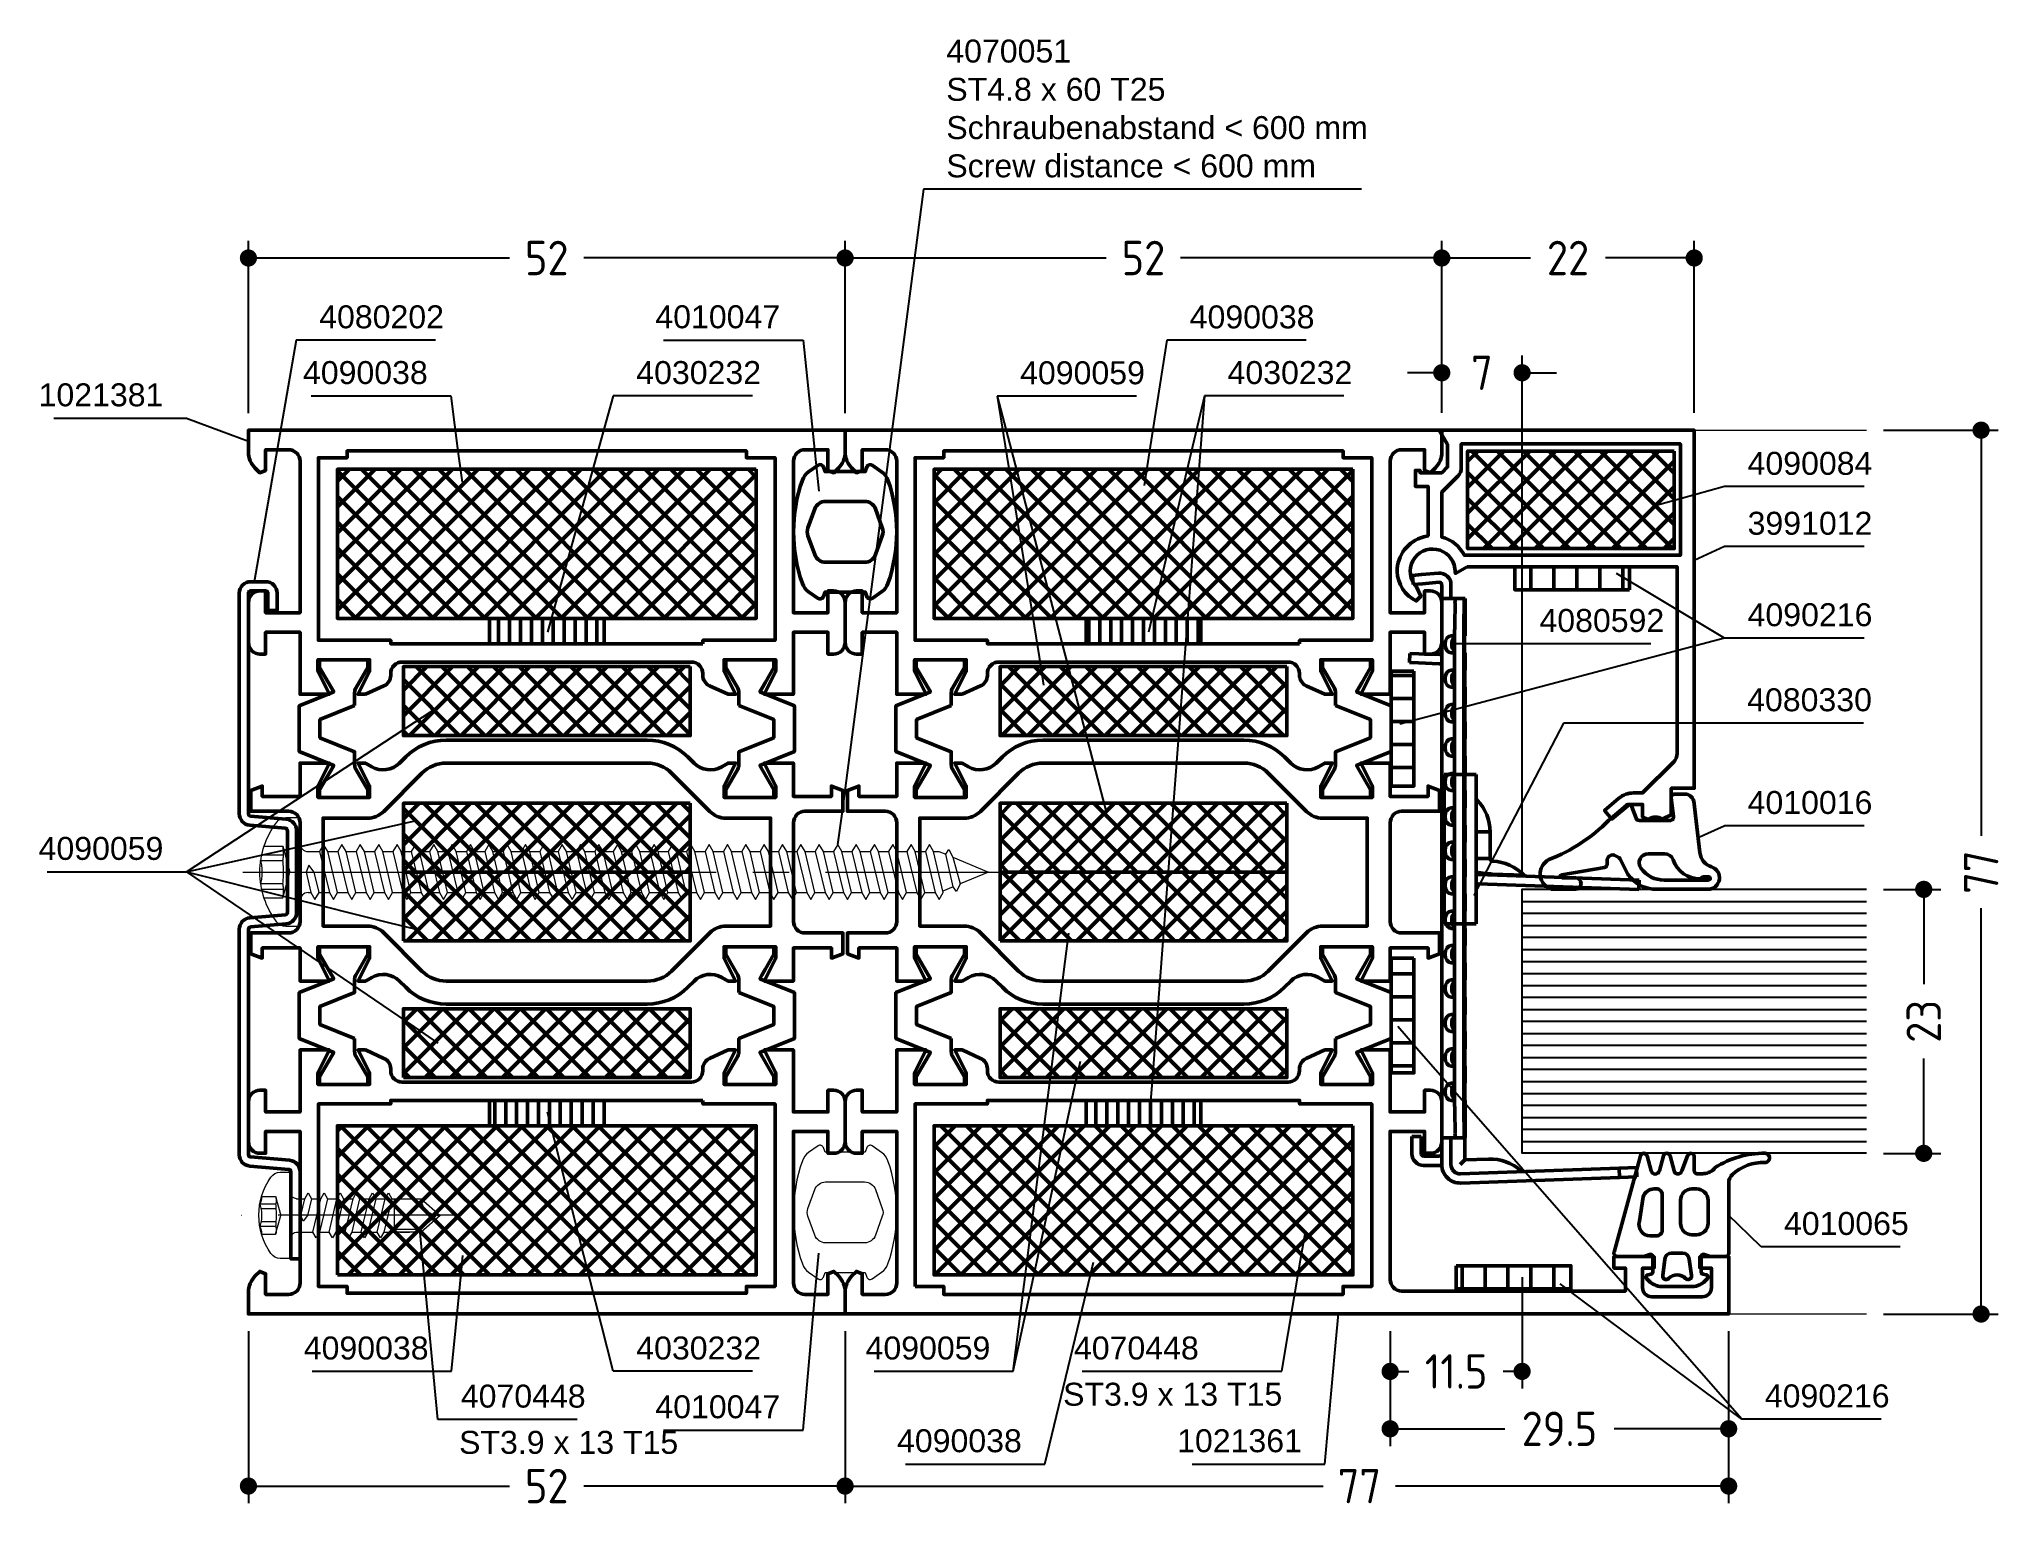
# Model space of a CAD drawing. Header units: millimetres. Extents: x 23 to 194, y 94 to 222.
import ezdxf
from ezdxf.enums import TextEntityAlignment as Align

# ---------------------------------------------------------------- set-up
doc = ezdxf.new("R2010")
doc.units = ezdxf.units.MM
doc.linetypes.add('CENTER', pattern=[50.8, 31.75, -6.35, 6.35, -6.35])
doc.linetypes.add('HIDDEN', pattern=[9.525, 6.35, -3.175])
for name, color, linetype, lineweight in [('AM_5', 3, 'Continuous', 25), ('AM_C', 50, 'Continuous', 50), ('AM_S', 80, 'Continuous', 50), ('Cent3', 70, 'CENTER', 18), ('CHide4', 10, 'HIDDEN', 13), ('Cont2', 2, 'Continuous', 25), ('Cont3', 70, 'Continuous', 18), ('Cont4', 10, 'Continuous', 13)]:
    doc.layers.add(name, color=color, linetype=linetype, lineweight=lineweight)
doc.layers.add('WBC-GER-ENG', color=7, linetype='Continuous')
doc.styles.add('HBS_DIMTEXTSTYLE', font='isocp.shx')
doc.styles.add('SWISSL', font='swissl.ttf')
doc.dimstyles.new('Konstruktionsschnitt 1-1$0', dxfattribs={"dimscale": 0, "dimtxt": 3, "dimasz": 1.5, "dimexe": 1.5, "dimexo": 1.5, "dimgap": 1.5, "dimtad": 0, "dimdsep": 46, "dimtxsty": 'HBS_DIMTEXTSTYLE', "dimblk": 'PUNKT', "dimcen": 0, "dimclrd": 3, "dimclre": 3, "dimclrt": 2, "dimadec": 1, "dimazin": 2, "dimtfac": 0.7, "dimtofl": 0, "dimtmove": 0, "dimatfit": 3, "dimfxl": 1, "dimtolj": 1, "dimtzin": 0, "dimarcsym": 0})

msp = doc.modelspace()

# ---------------------------------------------------------------- texts
at = {"layer": 'AM_5', "color": 2, "insert": (59.741, 103.188), "char_height": 2, "attachment_point": 7, "style": 'SWISSL'}
msp.add_mtext('4070448', dxfattribs=at)

# ---------------------------------------------------------------- blocks, each defined once
blk = doc.blocks.new('PUNKT')
at = {"color": 0, "linetype": 'Continuous'}
blk.add_line((-0.5, 0), (-1, 0), dxfattribs=at)
at = {"color": 0, "linetype": 'Continuous', "const_width": 0.5}
blk.add_lwpolyline([(-0.25, 0, 1), (0.25, 0, 1)], format="xyb", close=True, dxfattribs=at)
blk = doc.blocks.new('*D2')
at = {"layer": 'AM_5', "color": 3, "lineweight": -2, "transparency": 16777216}
for p, q in [((183.73, 148.37), (188.73, 148.37)), ((187.23, 146.87), (187.23, 140.12)), ((187.23, 126.87), (187.23, 133.62)), ((183.73, 125.37), (188.73, 125.37))]:
    blk.add_line(p, q, dxfattribs=at)
at = {"layer": 'AM_5', "color": 3, "lineweight": -2, "transparency": 16777216, "xscale": 1.5, "yscale": 1.5, "zscale": 1.5}
for p, rotation in [((187.23, 148.37), 90), ((187.23, 125.37), 270)]:
    blk.add_blockref('PUNKT', p, dxfattribs=dict(at, rotation=rotation))
at = {"layer": 'AM_5', "color": 2, "transparency": 16777216, "insert": (187.23, 136.87), "char_height": 3, "attachment_point": 5, "rotation": 90, "style": 'HBS_DIMTEXTSTYLE'}
blk.add_mtext('\\A1;23', dxfattribs=at)
blk = doc.blocks.new('*D3')
at = {"layer": 'AM_5', "color": 3, "lineweight": -2, "transparency": 16777216}
for p, q in [((183.73, 188.38), (193.73, 188.38)), ((192.23, 186.88), (192.23, 153.02)), ((192.23, 112.87), (192.23, 146.72)), ((183.73, 111.37), (193.73, 111.37))]:
    blk.add_line(p, q, dxfattribs=at)
at = {"layer": 'AM_5', "color": 3, "lineweight": -2, "transparency": 16777216, "xscale": 1.5, "yscale": 1.5, "zscale": 1.5}
for p, rotation in [((192.23, 188.38), 90), ((192.23, 111.37), 270)]:
    blk.add_blockref('PUNKT', p, dxfattribs=dict(at, rotation=rotation))
at = {"layer": 'AM_5', "color": 2, "transparency": 16777216, "insert": (192.23, 149.87), "char_height": 3, "attachment_point": 5, "rotation": 90, "style": 'HBS_DIMTEXTSTYLE'}
blk.add_mtext('\\A1;77', dxfattribs=at)
blk = doc.blocks.new('*D4')
at = {"layer": 'AM_5', "color": 3, "lineweight": -2, "transparency": 16777216}
for p, q in [((152.23, 114.57), (152.23, 104.87)), ((140.73, 109.87), (140.73, 104.87)), ((142.23, 106.37), (142.37, 106.37)), ((150.73, 106.37), (150.59, 106.37))]:
    blk.add_line(p, q, dxfattribs=at)
at = {"layer": 'AM_5', "color": 3, "lineweight": -2, "transparency": 16777216, "xscale": 1.5, "yscale": 1.5, "zscale": 1.5, "rotation": 180}
blk.add_blockref('PUNKT', (140.73, 106.37), dxfattribs=at)
at = {"layer": 'AM_5', "color": 3, "lineweight": -2, "transparency": 16777216, "xscale": 1.5, "yscale": 1.5, "zscale": 1.5}
blk.add_blockref('PUNKT', (152.23, 106.37), dxfattribs=at)
at = {"layer": 'AM_5', "color": 2, "transparency": 16777216, "insert": (146.48, 106.37), "char_height": 3, "attachment_point": 5, "style": 'HBS_DIMTEXTSTYLE'}
blk.add_mtext('\\A1;11.5', dxfattribs=at)
blk = doc.blocks.new('*D5')
at = {"layer": 'AM_5', "color": 3, "lineweight": -2, "transparency": 16777216}
for p, q in [((140.73, 109.87), (140.73, 99.87)), ((170.23, 109.87), (170.23, 99.87)), ((142.23, 101.37), (150.73, 101.37)), ((168.73, 101.37), (160.24, 101.37))]:
    blk.add_line(p, q, dxfattribs=at)
at = {"layer": 'AM_5', "color": 3, "lineweight": -2, "transparency": 16777216, "xscale": 1.5, "yscale": 1.5, "zscale": 1.5, "rotation": 180}
blk.add_blockref('PUNKT', (140.73, 101.37), dxfattribs=at)
at = {"layer": 'AM_5', "color": 3, "lineweight": -2, "transparency": 16777216, "xscale": 1.5, "yscale": 1.5, "zscale": 1.5}
blk.add_blockref('PUNKT', (170.23, 101.37), dxfattribs=at)
at = {"layer": 'AM_5', "color": 2, "transparency": 16777216, "insert": (155.48, 101.37), "char_height": 3, "attachment_point": 5, "style": 'HBS_DIMTEXTSTYLE'}
blk.add_mtext('\\A1;29.5', dxfattribs=at)
blk = doc.blocks.new('*D6')
at = {"layer": 'AM_5', "color": 3, "lineweight": -2, "transparency": 16777216}
for p, q in [((93.23, 109.87), (93.23, 94.88)), ((170.23, 109.88), (170.23, 94.88)), ((94.73, 96.38), (134.9, 96.38)), ((168.73, 96.38), (141.2, 96.38))]:
    blk.add_line(p, q, dxfattribs=at)
at = {"layer": 'AM_5', "color": 3, "lineweight": -2, "transparency": 16777216, "xscale": 1.5, "yscale": 1.5, "zscale": 1.5, "rotation": 180}
blk.add_blockref('PUNKT', (93.23, 96.38), dxfattribs=at)
at = {"layer": 'AM_5', "color": 3, "lineweight": -2, "transparency": 16777216, "xscale": 1.5, "yscale": 1.5, "zscale": 1.5}
blk.add_blockref('PUNKT', (170.23, 96.38), dxfattribs=at)
at = {"layer": 'AM_5', "color": 2, "transparency": 16777216, "insert": (138.05, 96.38), "char_height": 3, "attachment_point": 5, "style": 'HBS_DIMTEXTSTYLE'}
blk.add_mtext('\\A1;77', dxfattribs=at)
blk = doc.blocks.new('*D7')
at = {"layer": 'AM_5', "color": 3, "lineweight": -2, "transparency": 16777216}
for p, q in [((145.23, 189.88), (145.23, 194.88)), ((152.23, 149.87), (152.23, 194.88)), ((143.73, 193.38), (142.23, 193.38)), ((153.73, 193.38), (155.23, 193.38))]:
    blk.add_line(p, q, dxfattribs=at)
at = {"layer": 'AM_5', "color": 3, "lineweight": -2, "transparency": 16777216, "xscale": 1.5, "yscale": 1.5, "zscale": 1.5}
blk.add_blockref('PUNKT', (145.23, 193.38), dxfattribs=at)
at = {"layer": 'AM_5', "color": 3, "lineweight": -2, "transparency": 16777216, "xscale": 1.5, "yscale": 1.5, "zscale": 1.5, "rotation": 180}
blk.add_blockref('PUNKT', (152.23, 193.38), dxfattribs=at)
at = {"layer": 'AM_5', "color": 2, "transparency": 16777216, "insert": (148.73, 193.38), "char_height": 3, "attachment_point": 5, "style": 'HBS_DIMTEXTSTYLE'}
blk.add_mtext('\\A1;7', dxfattribs=at)
blk = doc.blocks.new('*D8')
at = {"layer": 'AM_5', "color": 3, "lineweight": -2, "transparency": 16777216}
for p, q in [((145.23, 189.88), (145.23, 204.88)), ((167.23, 189.88), (167.23, 204.88)), ((146.73, 203.38), (152.95, 203.38)), ((165.73, 203.38), (159.51, 203.38))]:
    blk.add_line(p, q, dxfattribs=at)
at = {"layer": 'AM_5', "color": 3, "lineweight": -2, "transparency": 16777216, "xscale": 1.5, "yscale": 1.5, "zscale": 1.5, "rotation": 180}
blk.add_blockref('PUNKT', (145.23, 203.38), dxfattribs=at)
at = {"layer": 'AM_5', "color": 3, "lineweight": -2, "transparency": 16777216, "xscale": 1.5, "yscale": 1.5, "zscale": 1.5}
blk.add_blockref('PUNKT', (167.23, 203.38), dxfattribs=at)
at = {"layer": 'AM_5', "color": 2, "transparency": 16777216, "insert": (156.23, 203.38), "char_height": 3, "attachment_point": 5, "style": 'HBS_DIMTEXTSTYLE'}
blk.add_mtext('\\A1;22', dxfattribs=at)
blk = doc.blocks.new('*D9')
at = {"layer": 'AM_5', "color": 3, "lineweight": -2, "transparency": 16777216}
for p, q in [((93.23, 189.87), (93.23, 204.88)), ((145.23, 189.88), (145.23, 204.88)), ((94.73, 203.38), (115.99, 203.38)), ((143.73, 203.38), (122.47, 203.38))]:
    blk.add_line(p, q, dxfattribs=at)
at = {"layer": 'AM_5', "color": 3, "lineweight": -2, "transparency": 16777216, "xscale": 1.5, "yscale": 1.5, "zscale": 1.5, "rotation": 180}
blk.add_blockref('PUNKT', (93.23, 203.38), dxfattribs=at)
at = {"layer": 'AM_5', "color": 3, "lineweight": -2, "transparency": 16777216, "xscale": 1.5, "yscale": 1.5, "zscale": 1.5}
blk.add_blockref('PUNKT', (145.23, 203.38), dxfattribs=at)
at = {"layer": 'AM_5', "color": 2, "transparency": 16777216, "insert": (119.23, 203.38), "char_height": 3, "attachment_point": 5, "style": 'HBS_DIMTEXTSTYLE'}
blk.add_mtext('\\A1;52', dxfattribs=at)
blk = doc.blocks.new('*S24')
at = {"layer": 'AM_5', "color": 3, "linetype": 'Continuous'}
blk.add_line((169.84, 153.89), (167.57, 152.85), dxfattribs=at)
at = {"layer": 'AM_5', "color": 3}
for p, q in [((169.88, 153.91), (169.84, 153.89)), ((182.04, 153.91), (169.88, 153.91))]:
    blk.add_line(p, q, dxfattribs=at)
at = {"layer": 'AM_5', "color": 2, "insert": (171.88, 154.91), "char_height": 2, "attachment_point": 7, "style": 'SWISSL'}
blk.add_mtext('4010016', dxfattribs=at)
blk = doc.blocks.new('*S25')
at = {"layer": 'AM_5', "color": 3, "linetype": 'Continuous'}
blk.add_line((148.53, 169.77), (146.03, 169.77), dxfattribs=at)
at = {"layer": 'AM_5', "color": 3}
blk.add_line((163.44, 169.77), (148.53, 169.77), dxfattribs=at)
at = {"layer": 'AM_5', "color": 2, "insert": (153.74, 170.77), "char_height": 2, "attachment_point": 7, "style": 'SWISSL'}
blk.add_mtext('4080592', dxfattribs=at)
blk = doc.blocks.new('*S26')
at = {"layer": 'AM_5', "color": 3, "linetype": 'Continuous'}
blk.add_line((172.02, 118.24), (170.23, 119.99), dxfattribs=at)
at = {"layer": 'AM_5', "color": 3}
for p, q in [((173.05, 117.23), (172.02, 118.24)), ((185.18, 117.23), (173.05, 117.23))]:
    blk.add_line(p, q, dxfattribs=at)
at = {"layer": 'AM_5', "color": 2, "insert": (175.05, 118.23), "char_height": 2, "attachment_point": 7, "style": 'SWISSL'}
blk.add_mtext('4010065', dxfattribs=at)
blk = doc.blocks.new('*U10', base_point=(148.23, 124))
for p, q in [((148.23, 145.95), (178.23, 145.95)), ((148.23, 144.91), (178.23, 144.91)), ((148.23, 143.86), (178.23, 143.86)), ((148.23, 142.82), (178.23, 142.82)), ((148.23, 141.77), (178.23, 141.77)), ((148.23, 140.72), (178.23, 140.72)), ((148.23, 139.68), (178.23, 139.68)), ((148.23, 138.63), (178.23, 138.63)), ((148.23, 137.59), (178.23, 137.59)), ((148.23, 136.54), (178.23, 136.54)), ((148.23, 135.5), (178.23, 135.5)), ((148.23, 134.45), (178.23, 134.45)), ((148.23, 133.41), (178.23, 133.41)), ((148.23, 132.36), (178.23, 132.36)), ((148.23, 131.32), (178.23, 131.32)), ((148.23, 130.27), (178.23, 130.27)), ((148.23, 129.22), (178.23, 129.22)), ((148.23, 128.18), (178.23, 128.18)), ((148.23, 127.13), (178.23, 127.13)), ((148.23, 126.09), (178.23, 126.09)), ((148.23, 125.04), (178.23, 125.04))]:
    blk.add_line(p, q)
blk.add_lwpolyline([(178.23, 124), (148.23, 124), (148.23, 147), (178.23, 147)])
blk = doc.blocks.new('*S27')
at = {"layer": 'AM_5', "color": 3, "linetype": 'Continuous'}
for p, q in [((143.03, 134.54), (141.39, 136.42)), ((157.56, 112.49), (155.56, 113.99))]:
    blk.add_line(p, q, dxfattribs=at)
at = {"layer": 'AM_5', "color": 3}
for p, q in [((171.38, 102.21), (143.03, 134.54)), ((171.38, 102.21), (157.56, 112.49)), ((183.53, 102.21), (171.38, 102.21))]:
    blk.add_line(p, q, dxfattribs=at)
at = {"layer": 'AM_5', "color": 2, "insert": (173.38, 103.21), "char_height": 2, "attachment_point": 7, "style": 'SWISSL'}
blk.add_mtext('4090216', dxfattribs=at)
blk = doc.blocks.new('*S28')
at = {"layer": 'AM_5', "color": 3, "linetype": 'Continuous'}
blk.add_line((169.5, 178.06), (167.23, 177.02), dxfattribs=at)
at = {"layer": 'AM_5', "color": 3}
for p, q in [((169.88, 178.24), (169.5, 178.06)), ((182.04, 178.24), (169.88, 178.24))]:
    blk.add_line(p, q, dxfattribs=at)
at = {"layer": 'AM_5', "color": 2, "insert": (171.88, 179.24), "char_height": 2, "attachment_point": 7, "style": 'SWISSL'}
blk.add_mtext('3991012', dxfattribs=at)
blk = doc.blocks.new('*S29')
at = {"layer": 'AM_5', "color": 3}
for p, q in [((169.88, 183.46), (166.13, 182.42)), ((182.04, 183.46), (169.88, 183.46))]:
    blk.add_line(p, q, dxfattribs=at)
at = {"layer": 'AM_5', "color": 3, "linetype": 'Continuous'}
blk.add_line((166.13, 182.42), (163.72, 181.75), dxfattribs=at)
at = {"layer": 'AM_5', "color": 2, "insert": (171.88, 184.46), "char_height": 2, "attachment_point": 7, "style": 'SWISSL'}
blk.add_mtext('4090084', dxfattribs=at)
blk = doc.blocks.new('*S30')
at = {"layer": 'AM_5', "color": 3, "linetype": 'Continuous'}
for p, q in [((162.6, 174.62), (160.45, 175.9)), ((143.99, 163.39), (141.58, 162.75))]:
    blk.add_line(p, q, dxfattribs=at)
at = {"layer": 'AM_5', "color": 3}
for p, q in [((169.88, 170.27), (162.6, 174.62)), ((169.88, 170.27), (143.99, 163.39)), ((182.03, 170.27), (169.88, 170.27))]:
    blk.add_line(p, q, dxfattribs=at)
at = {"layer": 'AM_5', "color": 2, "insert": (171.88, 171.27), "char_height": 2, "attachment_point": 7, "style": 'SWISSL'}
blk.add_mtext('4090216', dxfattribs=at)
blk = doc.blocks.new('*S31')
at = {"layer": 'AM_5', "color": 3}
for p, q in [((155.85, 162.86), (149.16, 150.05)), ((181.97, 162.86), (155.85, 162.86))]:
    blk.add_line(p, q, dxfattribs=at)
at = {"layer": 'AM_5', "color": 3, "linetype": 'Continuous'}
blk.add_line((149.16, 150.05), (148.01, 147.84), dxfattribs=at)
at = {"layer": 'AM_5', "color": 2, "insert": (171.84, 163.86), "char_height": 2, "attachment_point": 7, "style": 'SWISSL'}
blk.add_mtext('4080330', dxfattribs=at)
blk = doc.blocks.new('*S32')
at = {"layer": 'AM_5', "color": 3}
for p, q in [((121.26, 196.22), (119.68, 186.04)), ((133.41, 196.22), (121.26, 196.22))]:
    blk.add_line(p, q, dxfattribs=at)
at = {"layer": 'AM_5', "color": 3, "linetype": 'Continuous'}
blk.add_line((119.68, 186.04), (119.29, 183.57), dxfattribs=at)
at = {"layer": 'AM_5', "color": 2, "insert": (123.26, 197.22), "char_height": 2, "attachment_point": 7, "style": 'SWISSL'}
blk.add_mtext('4090038', dxfattribs=at)
blk = doc.blocks.new('*S33')
at = {"layer": 'AM_5', "color": 3}
for p, q in [((124.56, 191.37), (119.95, 131.31)), ((124.56, 191.37), (120.26, 173.21)), ((136.7, 191.37), (124.56, 191.37))]:
    blk.add_line(p, q, dxfattribs=at)
at = {"layer": 'AM_5', "color": 3, "linetype": 'Continuous'}
for p, q in [((120.26, 173.21), (119.68, 170.77)), ((119.95, 131.31), (119.76, 128.82))]:
    blk.add_line(p, q, dxfattribs=at)
at = {"layer": 'AM_5', "color": 2, "insert": (126.56, 192.37), "char_height": 2, "attachment_point": 7, "style": 'SWISSL'}
blk.add_mtext('4030232', dxfattribs=at)
blk = doc.blocks.new('*S34')
at = {"layer": 'AM_5', "color": 3, "linetype": 'Continuous'}
blk.add_line((114.29, 113.46), (114.87, 115.89), dxfattribs=at)
at = {"layer": 'AM_5', "color": 3}
for p, q in [((110.63, 98.3), (114.29, 113.46)), ((98.48, 98.3), (110.63, 98.3))]:
    blk.add_line(p, q, dxfattribs=at)
at = {"layer": 'AM_5', "color": 2, "insert": (108.63, 99.3), "char_height": 2, "attachment_point": 9, "style": 'SWISSL'}
blk.add_mtext('4090038', dxfattribs=at)
blk = doc.blocks.new('*S35')
at = {"layer": 'AM_5', "color": 3, "linetype": 'Continuous'}
blk.add_line((132.93, 116.06), (133.35, 118.52), dxfattribs=at)
at = {"layer": 'AM_5', "color": 3}
for p, q in [((131.28, 106.38), (132.93, 116.06)), ((113.9, 106.38), (131.28, 106.38))]:
    blk.add_line(p, q, dxfattribs=at)
at = {"layer": 'AM_5', "color": 2, "insert": (124.05, 107.38), "char_height": 2, "attachment_point": 9, "style": 'SWISSL'}
blk.add_mtext('4070448', dxfattribs=at)
blk = doc.blocks.new('ZAHL rechts')
at = {"layer": 'AM_5', "color": 2, "style": 'SWISSL'}
blk.add_attdef('XXX', text='', height=1.5, dxfattribs=at).set_placement((-1.95, -2.5), align=Align.RIGHT)
blk = doc.blocks.new('*S36')
at = {"layer": 'AM_5', "color": 3}
for p, q in [((24.27, 189.43), (35.82, 189.43)), ((35.82, 189.43), (38.89, 188.29))]:
    blk.add_line(p, q, dxfattribs=at)
at = {"layer": 'AM_5', "color": 3, "linetype": 'Continuous'}
blk.add_line((38.89, 188.29), (41.23, 187.43), dxfattribs=at)
at = {"layer": 'AM_5', "color": 2, "insert": (33.82, 190.43), "char_height": 2, "attachment_point": 9, "style": 'SWISSL'}
blk.add_mtext('1021381', dxfattribs=at)
blk = doc.blocks.new('ws4070051')
at = {"layer": 'Cent3', "ltscale": 0.5}
blk.add_line((0, 5), (0, -61.5), dxfattribs=at)
at = {"layer": 'CHide4', "ltscale": 0.5}
for points in [[(-1, 3.43), (-1, 1.5)], [(1, 3.43), (1, 1.5)], [(-2.25, 3.14), (-2.25, 1.5)], [(-1.5, 3.34), (-1.5, 1.44)], [(1.5, 3.34), (1.5, 1.44)], [(2.25, 3.14), (2.25, 1.5)], [(-2.25, 1.5), (0, 0.9)], [(2.25, 1.5), (0, 0.9)]]:
    blk.add_lwpolyline(points, dxfattribs=at)
for centre, radius, start, end in [((0, 6.79), 3.5, 253.4149, 286.5851), ((-1.62, 4.82), 3.38, 259.3357, 280.6643), ((0, 9.6), 8.16, 262.9585, 277.0415), ((1.62, 4.82), 3.38, 259.3357, 280.6643)]:
    blk.add_arc(centre, radius, start, end, dxfattribs=at)
at = {"layer": 'Cont4'}
blk.add_line((-1.79, -0.7), (-1.79, -0.95), dxfattribs=at)
blk.add_lwpolyline([(0, 3.5, -0.163834), (4.35, 2.03, -0.234469), (4.75, 1.24), (4.75, 0), (-4.75, 0), (-4.75, 1.24, -0.234469), (-4.35, 2.03, -0.163834)], format="xyb", close=True, dxfattribs=at)
for points in [[(0, -0.52), (-1.79, -0.95), (-2.4, -1.3), (-1.79, -1.65), (0, -1.23), (0.61, -0.77), (0, -0.52)], [(-1.79, -1.65), (-1.79, -2.55)], [(-1.79, -1.65), (-1.79, -2.35)], [(1.79, -0.7), (1.79, -1.69)], [(-1.79, -3.25), (-1.79, -3.95)], [(-1.79, -3.25), (-1.79, -4.15)], [(1.79, -2.41), (1.79, -3.29)], [(-1.79, -4.85), (-1.79, -5.55)], [(-1.79, -4.85), (-1.79, -5.75)], [(1.79, -4.01), (1.79, -4.89)], [(-1.79, -6.45), (-1.79, -7.15)], [(-1.79, -6.45), (-1.79, -7.35)], [(1.79, -5.61), (1.79, -6.49)], [(-1.79, -8.05), (-1.79, -8.75)], [(-1.79, -8.05), (-1.79, -8.95)], [(1.79, -7.21), (1.79, -8.09)], [(-1.79, -9.65), (-1.79, -10.35)], [(-1.79, -9.65), (-1.79, -10.55)], [(1.79, -8.81), (1.79, -9.69)], [(-1.79, -11.25), (-1.79, -11.95)], [(-1.79, -11.25), (-1.79, -12.15)], [(1.79, -10.41), (1.79, -11.29)], [(-1.79, -12.85), (-1.79, -13.55)], [(-1.79, -12.85), (-1.79, -13.75)], [(1.79, -12.01), (1.79, -12.89)], [(1.79, -13.61), (1.79, -14.49)], [(-1.79, -14.45), (-1.79, -15.15)], [(-1.79, -14.45), (-1.79, -15.35)], [(1.79, -15.21), (1.79, -16.09)], [(-1.79, -16.05), (-1.79, -16.75)], [(-1.79, -16.05), (-1.79, -16.95)], [(1.79, -16.81), (1.79, -17.69)], [(-1.79, -17.65), (-1.79, -18.35)], [(-1.79, -17.65), (-1.79, -18.55)], [(1.79, -18.41), (1.79, -19.29)], [(-1.79, -19.25), (-1.79, -19.95)], [(-1.79, -19.25), (-1.79, -20.15)], [(1.79, -20.01), (1.79, -20.89)], [(-1.79, -20.85), (-1.79, -21.55)], [(-1.79, -20.85), (-1.79, -21.75)], [(1.79, -21.61), (1.79, -22.49)], [(-1.79, -22.45), (-1.79, -23.15)], [(-1.79, -22.45), (-1.79, -23.35)], [(1.79, -23.21), (1.79, -24.09)], [(-1.79, -24.05), (-1.79, -24.75)], [(-1.79, -24.05), (-1.79, -24.95)], [(-1.79, -25.65), (-1.79, -26.35)], [(-1.79, -25.65), (-1.79, -26.55)], [(1.79, -24.81), (1.79, -25.69)], [(-1.79, -27.25), (-1.79, -27.95)], [(-1.79, -27.25), (-1.79, -28.15)], [(1.79, -26.41), (1.79, -27.29)], [(-1.79, -28.85), (-1.79, -29.55)], [(-1.79, -28.85), (-1.79, -29.75)], [(1.79, -28.01), (1.79, -28.89)], [(-1.79, -30.45), (-1.79, -31.35)], [(-1.79, -30.45), (-1.79, -31.15)], [(1.79, -29.61), (1.79, -30.49)], [(-1.79, -32.05), (-1.79, -32.95)], [(1.79, -31.21), (1.79, -32.09)], [(-1.79, -33.65), (-1.79, -34.55)], [(1.79, -32.81), (1.79, -33.69)], [(-1.79, -35.25), (-1.79, -36.15)], [(1.79, -34.41), (1.79, -35.29)], [(-1.79, -36.85), (-1.79, -37.75)], [(1.79, -36.01), (1.79, -36.89)], [(1.79, -37.61), (1.79, -38.49)], [(-1.79, -38.45), (-1.79, -39.35)], [(1.79, -39.21), (1.79, -40.09)], [(-1.79, -40.05), (-1.79, -40.95)], [(1.79, -40.81), (1.79, -41.69)], [(-1.79, -41.65), (-1.79, -42.55)], [(1.79, -42.41), (1.79, -43.29)], [(-1.79, -43.25), (-1.79, -44.15)], [(1.79, -44.01), (1.79, -44.89)], [(-1.79, -44.85), (-1.79, -45.75)], [(1.79, -45.61), (1.79, -46.49)], [(-1.79, -46.45), (-1.79, -47.35)], [(1.79, -47.21), (1.79, -48.09)], [(-1.79, -48.05), (-1.79, -48.95)], [(1.79, -48.81), (1.79, -49.69)], [(-1.79, -49.65), (-1.79, -50.55)], [(-1.79, -51.25), (-1.79, -52.15)], [(1.79, -50.41), (1.79, -51.29)], [(-1.79, -52.85), (-1.79, -53.75)], [(1.79, -52.01), (1.79, -52.89)], [(-1.79, -54.45), (-1.79, -55.35)], [(1.79, -53.61), (1.79, -54.49)], [(-1.28, -56.91), (-1.65, -56.02)], [(1.79, -55.68), (1.55, -56.27)], [(1.79, -55.21), (1.79, -55.68)], [(1.29, -56.88), (0, -60), (-1.02, -57.53)]]:
    blk.add_lwpolyline(points, dxfattribs=at)
for points in [[(1.79, -2.41), (2.41, -2.05), (1.79, -1.69), (-1.79, -2.55), (-2.4, -2.9), (-1.79, -3.25)], [(1.79, -4.01), (2.41, -3.65), (1.79, -3.29), (-1.79, -4.15), (-2.4, -4.5), (-1.79, -4.85)], [(1.79, -5.61), (2.41, -5.25), (1.79, -4.89), (-1.79, -5.75), (-2.4, -6.1), (-1.79, -6.45)], [(1.79, -7.21), (2.41, -6.85), (1.79, -6.49), (-1.79, -7.35), (-2.4, -7.7), (-1.79, -8.05)], [(1.79, -8.81), (2.41, -8.45), (1.79, -8.09), (-1.79, -8.95), (-2.4, -9.3), (-1.79, -9.65)], [(1.79, -10.41), (2.41, -10.05), (1.79, -9.69), (-1.79, -10.55), (-2.4, -10.9), (-1.79, -11.25)], [(1.79, -12.01), (2.41, -11.65), (1.79, -11.29), (-1.79, -12.15), (-2.4, -12.5), (-1.79, -12.85)], [(1.79, -13.61), (2.41, -13.25), (1.79, -12.89), (-1.79, -13.75), (-2.4, -14.1), (-1.79, -14.45)], [(1.79, -15.21), (2.41, -14.85), (1.79, -14.49), (-1.79, -15.35), (-2.4, -15.7), (-1.79, -16.05)], [(1.79, -16.81), (2.41, -16.45), (1.79, -16.09), (-1.79, -16.95), (-2.4, -17.3), (-1.79, -17.65)], [(1.79, -18.41), (2.41, -18.05), (1.79, -17.69), (-1.79, -18.55), (-2.4, -18.9), (-1.79, -19.25)], [(1.79, -20.01), (2.41, -19.65), (1.79, -19.29), (-1.79, -20.15), (-2.4, -20.5), (-1.79, -20.85)], [(1.79, -21.61), (2.41, -21.25), (1.79, -20.89), (-1.79, -21.75), (-2.4, -22.1), (-1.79, -22.45)], [(1.79, -23.21), (2.41, -22.85), (1.79, -22.49), (-1.79, -23.35), (-2.4, -23.7), (-1.79, -24.05)], [(1.79, -24.81), (2.41, -24.45), (1.79, -24.09), (-1.79, -24.95), (-2.4, -25.3), (-1.79, -25.65)], [(1.79, -26.41), (2.41, -26.05), (1.79, -25.69), (-1.79, -26.55), (-2.4, -26.9), (-1.79, -27.25)], [(1.79, -28.01), (2.41, -27.65), (1.79, -27.29), (-1.79, -28.15), (-2.4, -28.5), (-1.79, -28.85)], [(1.79, -29.61), (2.41, -29.25), (1.79, -28.89), (-1.79, -29.75), (-2.4, -30.1), (-1.79, -30.45)], [(1.79, -31.21), (2.41, -30.85), (1.79, -30.49), (-1.79, -31.35), (-2.4, -31.7), (-1.79, -32.05)], [(1.79, -32.81), (2.41, -32.45), (1.79, -32.09), (-1.79, -32.95), (-2.4, -33.3), (-1.79, -33.65)], [(1.79, -34.41), (2.41, -34.05), (1.79, -33.69), (-1.79, -34.55), (-2.4, -34.9), (-1.79, -35.25)], [(1.79, -36.01), (2.41, -35.65), (1.79, -35.29), (-1.79, -36.15), (-2.4, -36.5), (-1.79, -36.85)], [(1.79, -37.61), (2.41, -37.25), (1.79, -36.89), (-1.79, -37.75), (-2.4, -38.1), (-1.79, -38.45)], [(1.79, -39.21), (2.41, -38.85), (1.79, -38.49), (-1.79, -39.35), (-2.4, -39.7), (-1.79, -40.05)], [(1.79, -40.81), (2.41, -40.45), (1.79, -40.09), (-1.79, -40.95), (-2.4, -41.3), (-1.79, -41.65)], [(1.79, -42.41), (2.41, -42.05), (1.79, -41.69), (-1.79, -42.55), (-2.4, -42.9), (-1.79, -43.25)], [(1.79, -44.01), (2.41, -43.65), (1.79, -43.29), (-1.79, -44.15), (-2.4, -44.5), (-1.79, -44.85)], [(1.79, -45.61), (2.41, -45.25), (1.79, -44.89), (-1.79, -45.75), (-2.4, -46.1), (-1.79, -46.45)], [(1.79, -47.21), (2.41, -46.85), (1.79, -46.49), (-1.79, -47.35), (-2.4, -47.7), (-1.79, -48.05)], [(1.79, -48.81), (2.41, -48.45), (1.79, -48.09), (-1.79, -48.95), (-2.4, -49.3), (-1.79, -49.65)], [(1.79, -50.41), (2.41, -50.05), (1.79, -49.69), (-1.79, -50.55), (-2.4, -50.9), (-1.79, -51.25)], [(1.79, -52.01), (2.41, -51.65), (1.79, -51.29), (-1.79, -52.15), (-2.4, -52.5), (-1.79, -52.85)], [(1.79, -53.61), (2.41, -53.25), (1.79, -52.89), (-1.79, -53.75), (-2.4, -54.1), (-1.79, -54.45)], [(1.79, -55.21), (2.41, -54.85), (1.79, -54.49), (-1.79, -55.35), (-2.4, -55.7), (-1.79, -56.05)], [(1.55, -56.27), (1.97, -56.55), (1.29, -56.88), (-1.02, -57.53), (-1.7, -57.2), (-1.28, -56.91)]]:
    blk.add_lwpolyline(points, close=True, dxfattribs=at)
for centre, start, end in [((-2.49, -0.7), 0, 90), ((2.49, -0.7), 90, 180)]:
    blk.add_arc(centre, 0.7, start, end, dxfattribs=at)
blk = doc.blocks.new('*D13')
at = {"layer": 'AM_5', "color": 3, "lineweight": -2, "transparency": 16777216}
for p, q in [((41.23, 189.87), (41.23, 204.88)), ((93.23, 189.88), (93.23, 204.88)), ((42.73, 203.38), (63.99, 203.38)), ((91.73, 203.38), (70.47, 203.38))]:
    blk.add_line(p, q, dxfattribs=at)
at = {"layer": 'AM_5', "color": 3, "lineweight": -2, "transparency": 16777216, "xscale": 1.5, "yscale": 1.5, "zscale": 1.5, "rotation": 180}
blk.add_blockref('PUNKT', (41.23, 203.38), dxfattribs=at)
at = {"layer": 'AM_5', "color": 3, "lineweight": -2, "transparency": 16777216, "xscale": 1.5, "yscale": 1.5, "zscale": 1.5}
blk.add_blockref('PUNKT', (93.23, 203.38), dxfattribs=at)
at = {"layer": 'AM_5', "color": 2, "transparency": 16777216, "insert": (67.23, 203.38), "char_height": 3, "attachment_point": 5, "style": 'HBS_DIMTEXTSTYLE'}
blk.add_mtext('\\A1;52', dxfattribs=at)
blk = doc.blocks.new('*D14')
at = {"layer": 'AM_5', "color": 3, "lineweight": -2, "transparency": 16777216}
for p, q in [((41.23, 109.87), (41.23, 94.88)), ((93.23, 109.87), (93.23, 94.88)), ((42.73, 96.38), (63.99, 96.38)), ((91.73, 96.38), (70.47, 96.38))]:
    blk.add_line(p, q, dxfattribs=at)
at = {"layer": 'AM_5', "color": 3, "lineweight": -2, "transparency": 16777216, "xscale": 1.5, "yscale": 1.5, "zscale": 1.5, "rotation": 180}
blk.add_blockref('PUNKT', (41.23, 96.38), dxfattribs=at)
at = {"layer": 'AM_5', "color": 3, "lineweight": -2, "transparency": 16777216, "xscale": 1.5, "yscale": 1.5, "zscale": 1.5}
blk.add_blockref('PUNKT', (93.23, 96.38), dxfattribs=at)
at = {"layer": 'AM_5', "color": 2, "transparency": 16777216, "insert": (67.23, 96.38), "char_height": 3, "attachment_point": 5, "style": 'HBS_DIMTEXTSTYLE'}
blk.add_mtext('\\A1;52', dxfattribs=at)
blk = doc.blocks.new('*S37')
at = {"layer": 'AM_5', "color": 3}
for p, q in [((118.62, 191.35), (106.48, 191.35)), ((106.48, 191.35), (110.13, 168.64)), ((106.48, 191.35), (115.37, 157.44))]:
    blk.add_line(p, q, dxfattribs=at)
at = {"layer": 'AM_5', "color": 3, "linetype": 'Continuous'}
for p, q in [((110.13, 168.64), (110.52, 166.17)), ((115.37, 157.44), (116.01, 155.02))]:
    blk.add_line(p, q, dxfattribs=at)
at = {"layer": 'AM_5', "color": 2, "insert": (108.48, 192.35), "char_height": 2, "attachment_point": 7, "style": 'SWISSL'}
blk.add_mtext('4090059', dxfattribs=at)
blk = doc.blocks.new('*S38')
at = {"layer": 'AM_5', "color": 3}
for p, q in [((46.71, 191.37), (58.86, 191.37)), ((58.86, 191.37), (59.52, 186.32))]:
    blk.add_line(p, q, dxfattribs=at)
at = {"layer": 'AM_5', "color": 3, "linetype": 'Continuous'}
blk.add_line((59.52, 186.32), (59.85, 183.84), dxfattribs=at)
at = {"layer": 'AM_5', "color": 2, "insert": (56.86, 192.37), "char_height": 2, "attachment_point": 9, "style": 'SWISSL'}
blk.add_mtext('4090038', dxfattribs=at)
blk = doc.blocks.new('*S39')
at = {"layer": 'AM_5', "color": 3}
for p, q in [((73.03, 191.37), (67.96, 173.18)), ((85.17, 191.37), (73.03, 191.37))]:
    blk.add_line(p, q, dxfattribs=at)
at = {"layer": 'AM_5', "color": 3, "linetype": 'Continuous'}
blk.add_line((67.96, 173.18), (67.28, 170.77), dxfattribs=at)
at = {"layer": 'AM_5', "color": 2, "insert": (75.03, 192.37), "char_height": 2, "attachment_point": 7, "style": 'SWISSL'}
blk.add_mtext('4030232', dxfattribs=at)
blk = doc.blocks.new('*S40')
at = {"layer": 'AM_5', "color": 3}
for p, q in [((77.41, 196.23), (89.57, 196.23)), ((89.57, 196.23), (90.67, 185.56))]:
    blk.add_line(p, q, dxfattribs=at)
at = {"layer": 'AM_5', "color": 3, "linetype": 'Continuous'}
blk.add_line((90.67, 185.56), (90.93, 183.07), dxfattribs=at)
at = {"layer": 'AM_5', "color": 2, "insert": (87.57, 197.23), "char_height": 2, "attachment_point": 9, "style": 'SWISSL'}
blk.add_mtext('4010047', dxfattribs=at)
blk = doc.blocks.new('*S41')
at = {"layer": 'WBC-GER-ENG', "color": 3}
for p, q in [((100.05, 209.38), (92.91, 154.76)), ((138.23, 209.38), (100.05, 209.38))]:
    blk.add_line(p, q, dxfattribs=at)
at = {"layer": 'WBC-GER-ENG', "color": 3, "linetype": 'Continuous'}
blk.add_line((92.91, 154.76), (92.58, 152.28), dxfattribs=at)
at = {"layer": 'WBC-GER-ENG', "color": 2, "insert": (102.05, 210.38), "char_height": 2, "attachment_point": 7, "style": 'SWISSL'}
blk.add_mtext('4070051\\PST4.8 x 60 T25\\PSchraubenabstand < 600 mm\\PScrew distance < 600 mm', dxfattribs=at)
blk = doc.blocks.new('*S42')
at = {"layer": 'AM_5', "color": 3, "linetype": 'Continuous'}
blk.add_line((59.68, 113.99), (59.92, 116.48), dxfattribs=at)
at = {"layer": 'AM_5', "color": 3}
for p, q in [((58.93, 106.38), (59.68, 113.99)), ((46.79, 106.38), (58.93, 106.38))]:
    blk.add_line(p, q, dxfattribs=at)
at = {"layer": 'AM_5', "color": 2, "insert": (56.93, 107.38), "char_height": 2, "attachment_point": 9, "style": 'SWISSL'}
blk.add_mtext('4090038', dxfattribs=at)
blk = doc.blocks.new('*S43')
at = {"layer": 'AM_5', "color": 3}
for p, q in [((35.82, 149.91), (55.72, 162.94)), ((35.82, 149.91), (53.44, 153.82)), ((23.68, 149.91), (35.82, 149.91)), ((35.82, 149.91), (55.68, 136.38)), ((35.82, 149.91), (53.43, 145.49))]:
    blk.add_line(p, q, dxfattribs=at)
at = {"layer": 'AM_5', "color": 3, "linetype": 'Continuous'}
for p, q in [((55.72, 162.94), (57.81, 164.3)), ((53.44, 153.82), (55.88, 154.36)), ((53.43, 145.49), (55.86, 144.89)), ((55.68, 136.38), (57.75, 134.98))]:
    blk.add_line(p, q, dxfattribs=at)
at = {"layer": 'AM_5', "color": 2, "insert": (33.82, 150.91), "char_height": 2, "attachment_point": 9, "style": 'SWISSL'}
blk.add_mtext('4090059', dxfattribs=at)
blk = doc.blocks.new('*S44')
at = {"layer": 'AM_5', "color": 3, "linetype": 'Continuous'}
blk.add_line((67.9, 126.55), (67.28, 128.97), dxfattribs=at)
at = {"layer": 'AM_5', "color": 3}
for p, q in [((73.03, 106.38), (67.9, 126.55)), ((85.17, 106.38), (73.03, 106.38))]:
    blk.add_line(p, q, dxfattribs=at)
at = {"layer": 'AM_5', "color": 2, "insert": (75.03, 107.38), "char_height": 2, "attachment_point": 7, "style": 'SWISSL'}
blk.add_mtext('4030232', dxfattribs=at)
blk = doc.blocks.new('*S45')
at = {"layer": 'AM_5', "color": 3, "linetype": 'Continuous'}
blk.add_line((90.71, 114.18), (90.93, 116.67), dxfattribs=at)
at = {"layer": 'AM_5', "color": 3}
for p, q in [((89.57, 101.26), (90.71, 114.18)), ((77.41, 101.26), (89.57, 101.26))]:
    blk.add_line(p, q, dxfattribs=at)
at = {"layer": 'AM_5', "color": 2, "insert": (87.57, 102.26), "char_height": 2, "attachment_point": 9, "style": 'SWISSL'}
blk.add_mtext('4010047', dxfattribs=at)
blk = doc.blocks.new('*S46')
at = {"layer": 'AM_5', "color": 3, "linetype": 'Continuous'}
blk.add_line((136.01, 108.91), (136.24, 111.4), dxfattribs=at)
at = {"layer": 'AM_5', "color": 3}
for p, q in [((135.04, 98.3), (136.01, 108.91)), ((123.49, 98.3), (135.04, 98.3))]:
    blk.add_line(p, q, dxfattribs=at)
at = {"layer": 'AM_5', "color": 2, "insert": (133.04, 99.3), "char_height": 2, "attachment_point": 9, "style": 'SWISSL'}
blk.add_mtext('1021361', dxfattribs=at)
blk = doc.blocks.new('*S47')
at = {"layer": 'AM_5', "color": 3, "linetype": 'Continuous'}
for p, q in [((112.42, 142.08), (112.73, 144.56)), ((113.2, 130.95), (113.73, 133.4))]:
    blk.add_line(p, q, dxfattribs=at)
at = {"layer": 'AM_5', "color": 3}
for p, q in [((107.89, 106.38), (112.42, 142.08)), ((107.89, 106.38), (113.2, 130.95)), ((95.75, 106.38), (107.89, 106.38))]:
    blk.add_line(p, q, dxfattribs=at)
at = {"layer": 'AM_5', "color": 2, "insert": (105.89, 107.38), "char_height": 2, "attachment_point": 9, "style": 'SWISSL'}
blk.add_mtext('4090059', dxfattribs=at)
blk = doc.blocks.new('WI4010047')
for points in [[(4.36, 3.73, 0.156567), (3.63, 3.18), (3.05, 2.35, 0.493145), (3.2, 1.9), (3.6, 1.75), (3.6, -1.75), (3.2, -1.9, 0.493145), (3.05, -2.35), (3.63, -3.18, 0.156567), (4.36, -3.73, 0.17099), (13.34, -3.73, 0.156567), (14.07, -3.18), (14.65, -2.35, 0.493145), (14.5, -1.9), (14.1, -1.75), (14.1, 1.75), (14.5, 1.9, 0.493145), (14.65, 2.35), (14.07, 3.18, 0.156567), (13.34, 3.73, 0.17099), (4.36, 3.73)], [(8.51, 3.24, -0.176327), (9.19, 3.24), (10.84, 2.64, -0.315299), (11.5, 1.7), (11.5, -1.7, -0.315299), (10.84, -2.64), (9.19, -3.24, -0.176327), (8.51, -3.24), (6.86, -2.64, -0.315299), (6.2, -1.7), (6.2, 1.7, -0.315299), (6.86, 2.64), (8.51, 3.24)]]:
    blk.add_lwpolyline(points, format="xyb", close=True)
blk = doc.blocks.new('WI1021381')
for points in [[(23, 10.2), (22.27, 11.81, 0.294108), (21.36, 12.4), (21.2, 12.4, -0.414214), (20.2, 13.4), (20.2, 38.6, -0.414214), (21.2, 39.6), (21.36, 39.6, 0.294108), (22.27, 40.19), (23, 41.8), (23, 42.45), (21, 41.45), (20, 41.45), (20, 45.95), (21, 45.95), (23, 44.95), (23, 47.5), (17.6, 47.5), (17.6, 50.5), (19.5, 50.5), (19.5, 51, 0.414214), (18.5, 52), (15, 52, 0.414214), (14, 51), (14, 50.5), (15.9, 50.5), (15.9, 47.5), (2.7, 47.5, -0.414214), (1.7, 48.5), (1.7, 50.5), (3.5, 50.5), (3.71, 51.01), (3.31, 51.41, 0.198912), (1.9, 52), (0, 52), (0, 0), (1.9, 0, 0.198912), (3.31, 0.59), (3.71, 0.99), (3.5, 1.5), (1.7, 1.5), (1.7, 3.5, -0.414214), (2.7, 4.5), (15.9, 4.5), (15.9, 1.5), (14, 1.5), (14, 1, 0.414214), (15, 0), (18.5, 0, 0.414214), (19.5, 1), (19.5, 1.5), (17.6, 1.5), (17.6, 4.5), (23, 4.5), (23, 7.05), (21, 6.05), (20, 6.05), (20, 10.55), (21, 10.55), (23, 9.55), (23, 10.2)], [(54, 10.2), (54.73, 11.81, -0.294108), (55.64, 12.4), (55.8, 12.4, 0.414214), (56.8, 13.4), (56.8, 38.6, 0.414214), (55.8, 39.6), (55.64, 39.6, -0.294108), (54.73, 40.19), (54, 41.8), (54, 42.45), (56, 41.45), (57, 41.45), (57, 45.95), (56, 45.95), (54, 44.95), (54, 47.5), (59.4, 47.5), (59.4, 50.5), (57.5, 50.5), (57.5, 51, -0.414214), (58.5, 52), (62, 52, -0.414214), (63, 51), (63, 50.5), (61.1, 50.5), (61.1, 47.5), (74.3, 47.5, 0.414214), (75.3, 48.5), (75.3, 50.5), (73.5, 50.5), (73.29, 51.01), (73.69, 51.41, -0.198912), (75.1, 52), (77, 52), (77, 0), (75.1, 0, -0.198912), (73.69, 0.59), (73.29, 0.99), (73.5, 1.5), (75.3, 1.5), (75.3, 3.5, 0.414214), (74.3, 4.5), (61.1, 4.5), (61.1, 1.5), (63, 1.5), (63, 1, -0.414214), (62, 0), (58.5, 0, -0.414214), (57.5, 1), (57.5, 1.5), (59.4, 1.5), (59.4, 4.5), (54, 4.5), (54, 7.05), (56, 6.05), (57, 6.05), (57, 10.55), (56, 10.55), (54, 9.55), (54, 10.2)], [(23.99, 42.75), (22.87, 42.75, 0.131652), (22.47, 42.64), (20.66, 41.6), (20, 41.6), (20, 45.8), (20.66, 45.8), (22, 45.03), (22.49, 44.75), (22.79, 44.57), (24, 47.58), (28, 47.58), (29.21, 44.57), (31.34, 45.8), (32, 45.8), (32, 41.6), (31.34, 41.6), (29.53, 42.64, 0.131652), (29.13, 42.75), (28.01, 42.75), (26.79, 45.78), (25.21, 45.78)], [(48.99, 42.75), (47.87, 42.75, 0.131652), (47.47, 42.64), (45.66, 41.6), (45, 41.6), (45, 45.8), (45.66, 45.8), (47, 45.03), (47.49, 44.74), (47.79, 44.57), (49, 47.58), (53, 47.58), (54.21, 44.57), (56.34, 45.8), (57, 45.8), (57, 41.6), (56.34, 41.6), (54.53, 42.64, 0.131652), (54.13, 42.75), (53.01, 42.75), (51.79, 45.78), (50.21, 45.78)], [(48, 34.76, 0.198912), (47.12, 36.88), (43.79, 40.21, -0.198912), (43.2, 41.63), (43.2, 45.5), (33.8, 45.5), (33.8, 41.63, -0.198912), (33.21, 40.21), (29.88, 36.88, 0.198912), (29, 34.76), (29, 17.24, 0.198912), (29.88, 15.12), (33.21, 11.79, -0.198912), (33.8, 10.37), (33.8, 6.5), (43.2, 6.5), (43.2, 10.37, -0.198912), (43.79, 11.79), (47.12, 15.12, 0.198912), (48, 17.24)], [(23.99, 9.25), (22.87, 9.25, -0.131652), (22.47, 9.36), (20.66, 10.4), (20, 10.4), (20, 6.2), (20.66, 6.2), (22, 6.97), (22.49, 7.26), (22.79, 7.43), (24, 4.43), (28, 4.43), (29.21, 7.43), (31.34, 6.2), (32, 6.2), (32, 10.4), (31.34, 10.4), (29.53, 9.36, -0.131652), (29.13, 9.25), (28.01, 9.25), (26.79, 6.23), (25.21, 6.23)], [(53.01, 9.25), (54.13, 9.25, 0.131652), (54.53, 9.36), (56.34, 10.4), (57, 10.4), (57, 6.2), (56.34, 6.2), (55, 6.97), (54.51, 7.26), (54.21, 7.43), (53, 4.43), (49, 4.43), (47.79, 7.43), (45.66, 6.2), (45, 6.2), (45, 10.4), (45.66, 10.4), (47.47, 9.36, 0.131652), (47.87, 9.25), (48.99, 9.25), (50.21, 6.23), (51.79, 6.23)]]:
    blk.add_lwpolyline(points, format="xyb", close=True)
blk.add_lwpolyline([(29, 10.2), (29.32, 10.75, 0.339454), (29, 13.17), (28.46, 13.71, -0.198912), (27, 17.24), (27, 34.76, -0.198912), (28.46, 38.29), (29, 38.83, 0.339454), (29.32, 41.25), (29, 41.8), (29, 42.45), (31, 41.45), (32, 41.45), (32, 45.95), (31, 45.95), (29, 44.95), (29, 47.5), (31.9, 47.5), (31.9, 50.8), (31.01, 50.8), (31.38, 51.8), (33.2, 51.8), (33.2, 48.5, 0.414214), (34.2, 47.5), (42.8, 47.5, 0.414214), (43.8, 48.5), (43.8, 51.8), (45.62, 51.8), (45.99, 50.8), (45.1, 50.8), (45.1, 47.5), (48, 47.5), (48, 44.95), (46, 45.95), (45, 45.95), (45, 41.45), (46, 41.45), (48, 42.45), (48, 41.8), (47.68, 41.25, 0.339454), (48, 38.83), (48.54, 38.29, -0.198912), (50, 34.76), (50, 17.24, -0.198912), (48.54, 13.71), (48, 13.17, 0.339454), (47.68, 10.75), (48, 10.2), (48, 9.55), (46, 10.55), (45, 10.55), (45, 6.05), (46, 6.05), (48, 7.05), (48, 4.5), (45.1, 4.5), (45.1, 1.2), (45.99, 1.2), (45.62, 0.2), (43.8, 0.2), (43.8, 3.5, 0.414214), (42.8, 4.5), (34.2, 4.5, 0.414214), (33.2, 3.5), (33.2, 0.2), (31.38, 0.2), (31.01, 1.2), (31.9, 1.2), (31.9, 4.5), (29, 4.5), (29, 7.05), (31, 6.05), (32, 6.05), (32, 10.55), (31, 10.55), (29, 9.55), (29, 10.2), (29.32, 10.75)], format="xyb")
for points in [[(18.6, 39.6), (18.3, 39.6), (18.3, 45.9), (2.4, 45.9), (2.4, 43.4), (1.8, 43.4), (1.8, 8.6), (2.4, 8.6), (2.4, 6.1), (18.3, 6.1), (18.3, 12.4), (18.6, 12.4), (18.6, 39.6)], [(58.4, 39.6), (58.7, 39.6), (58.7, 45.9), (74.6, 45.9), (74.6, 43.4), (75.2, 43.4), (75.2, 8.6), (74.6, 8.6), (74.6, 6.1), (58.7, 6.1), (58.7, 12.4), (58.4, 12.4), (58.4, 39.6)]]:
    blk.add_lwpolyline(points, close=True)
blk = doc.blocks.new('WI1021361')
for points in [[(23, 41.8), (22.27, 40.19, -0.294108), (21.36, 39.6), (21.2, 39.6, 0.414214), (20.2, 38.6), (20.2, 13.4, 0.414214), (21.2, 12.4), (21.36, 12.4, -0.294108), (22.27, 11.81), (23, 10.2), (23, 9.55), (21, 10.55), (20, 10.55), (20, 6.05), (21, 6.05), (23, 7.05), (23, 4.5), (17.6, 4.5), (17.6, 1.5), (19.5, 1.5), (19.5, 1, -0.414214), (18.5, 0), (15, 0, -0.414214), (14, 1), (14, 1.5), (15.9, 1.5), (15.9, 4.5), (2.7, 4.5, 0.414214), (1.7, 3.5), (1.7, 1.5), (3.5, 1.5), (3.71, 0.99), (3.31, 0.59, -0.198912), (1.9, 0), (0, 0), (0, 77), (5, 77), (5, 74.5), (4, 74.5), (4, 75.5), (2.3, 75.5, 0.414214), (1.5, 74.7), (1.5, 70.3, 0.414214), (2.3, 69.5), (4, 69.5), (4, 70.5), (5, 70.5), (5, 67), (4, 67), (4, 68), (2, 68), (2, 48.5, 0.414214), (3, 47.5), (15.9, 47.5), (15.9, 50.5), (14, 50.5), (14, 51, -0.414214), (15, 52), (18.5, 52, -0.414214), (19.5, 51), (19.5, 50.5), (17.6, 50.5), (17.6, 47.5), (23, 47.5), (23, 44.95), (21, 45.95), (20, 45.95), (20, 41.45), (21, 41.45), (23, 42.45), (23, 41.8)], [(54, 10.2), (54.73, 11.81, -0.294108), (55.64, 12.4), (55.8, 12.4, 0.414214), (56.8, 13.4), (56.8, 38.6, 0.414214), (55.8, 39.6), (55.64, 39.6, -0.294108), (54.73, 40.19), (54, 41.8), (54, 42.45), (56, 41.45), (57, 41.45), (57, 45.95), (56, 45.95), (54, 44.95), (54, 47.5), (59.4, 47.5), (59.4, 50.5), (57.5, 50.5), (57.5, 51, -0.414214), (58.5, 52), (62, 52, -0.414214), (63, 51), (63, 50.5), (61.1, 50.5), (61.1, 47.5), (74.3, 47.5, 0.414214), (75.3, 48.5), (75.3, 50.5), (73.5, 50.5), (73.29, 51.01), (73.69, 51.41, -0.198912), (75.1, 52), (77, 52), (77, 0), (75.1, 0, -0.198912), (73.69, 0.59), (73.29, 0.99), (73.5, 1.5), (75.3, 1.5), (75.3, 3.5, 0.414214), (74.3, 4.5), (61.1, 4.5), (61.1, 1.5), (63, 1.5), (63, 1, -0.414214), (62, 0), (58.5, 0, -0.414214), (57.5, 1), (57.5, 1.5), (59.4, 1.5), (59.4, 4.5), (54, 4.5), (54, 7.05), (56, 6.05), (57, 6.05), (57, 10.55), (56, 10.55), (54, 9.55), (54, 10.2)], [(23.99, 42.75), (22.87, 42.75, 0.131652), (22.47, 42.64), (20.66, 41.6), (20, 41.6), (20, 45.8), (20.66, 45.8), (22, 45.03), (22.49, 44.74), (22.79, 44.57), (24, 47.58), (28, 47.58), (29.21, 44.57), (31.34, 45.8), (32, 45.8), (32, 41.6), (31.34, 41.6), (29.53, 42.64, 0.131652), (29.13, 42.75), (28.01, 42.75), (26.79, 45.78), (25.21, 45.78)], [(53.01, 42.75), (54.13, 42.75, -0.131652), (54.53, 42.64), (56.34, 41.6), (57, 41.6), (57, 45.8), (56.34, 45.8), (55, 45.03), (54.51, 44.74), (54.21, 44.57), (53, 47.58), (49, 47.58), (47.79, 44.57), (45.66, 45.8), (45, 45.8), (45, 41.6), (45.66, 41.6), (47.47, 42.64, -0.131652), (47.87, 42.75), (48.99, 42.75), (50.21, 45.78), (51.79, 45.78)], [(48, 34.76, 0.198912), (47.12, 36.88), (43.79, 40.21, -0.198912), (43.2, 41.63), (43.2, 45.5), (33.8, 45.5), (33.8, 41.63, -0.198912), (33.21, 40.21), (29.88, 36.88, 0.198912), (29, 34.76), (29, 17.24, 0.198912), (29.88, 15.12), (33.21, 11.79, -0.198912), (33.8, 10.37), (33.8, 6.5), (43.2, 6.5), (43.2, 10.37, -0.198912), (43.79, 11.79), (47.12, 15.12, 0.198912), (48, 17.24)], [(23.99, 9.25), (22.87, 9.25, -0.131652), (22.47, 9.36), (20.66, 10.4), (20, 10.4), (20, 6.2), (20.66, 6.2), (22, 6.97), (22.49, 7.26), (22.79, 7.43), (24, 4.43), (28, 4.43), (29.21, 7.43), (31.34, 6.2), (32, 6.2), (32, 10.4), (31.34, 10.4), (29.53, 9.36, -0.131652), (29.13, 9.25), (28.01, 9.25), (26.79, 6.23), (25.21, 6.23)], [(53.01, 9.25), (54.13, 9.25, 0.131652), (54.53, 9.36), (56.34, 10.4), (57, 10.4), (57, 6.2), (56.34, 6.2), (55, 6.97), (54.51, 7.26), (54.21, 7.43), (53, 4.43), (49, 4.43), (47.79, 7.43), (45.66, 6.2), (45, 6.2), (45, 10.4), (45.66, 10.4), (47.47, 9.36, 0.131652), (47.87, 9.25), (48.99, 9.25), (50.21, 6.23), (51.79, 6.23)]]:
    blk.add_lwpolyline(points, format="xyb", close=True)
blk.add_lwpolyline([(29, 10.2), (29.32, 10.75, 0.339454), (29, 13.17), (28.46, 13.71, -0.198912), (27, 17.24), (27, 34.76, -0.198912), (28.46, 38.29), (29, 38.83, 0.339454), (29.32, 41.25), (29, 41.8), (29, 42.45), (31, 41.45), (32, 41.45), (32, 45.95), (31, 45.95), (29, 44.95), (29, 47.5), (31.9, 47.5), (31.9, 50.8), (31.01, 50.8), (31.38, 51.8), (33.2, 51.8), (33.2, 48.5, 0.414214), (34.2, 47.5), (42.8, 47.5, 0.414214), (43.8, 48.5), (43.8, 51.8), (45.62, 51.8), (45.99, 50.8), (45.1, 50.8), (45.1, 47.5), (48, 47.5), (48, 44.95), (46, 45.95), (45, 45.95), (45, 41.45), (46, 41.45), (48, 42.45), (48, 41.8), (47.68, 41.25, 0.339454), (48, 38.83), (48.54, 38.29, -0.198912), (50, 34.76), (50, 17.24, -0.198912), (48.54, 13.71), (48, 13.17, 0.339454), (47.68, 10.75), (48, 10.2), (48, 9.55), (46, 10.55), (45, 10.55), (45, 6.05), (46, 6.05), (48, 7.05), (48, 4.5), (45.1, 4.5), (45.1, 1.2), (45.99, 1.2), (45.62, 0.2), (43.8, 0.2), (43.8, 3.5, 0.414214), (42.8, 4.5), (34.2, 4.5, 0.414214), (33.2, 3.5), (33.2, 0.2), (31.38, 0.2), (31.01, 1.2), (31.9, 1.2), (31.9, 4.5), (29, 4.5), (29, 7.05), (31, 6.05), (32, 6.05), (32, 10.55), (31, 10.55), (29, 9.55), (29, 10.2), (29.32, 10.75)], format="xyb")
for points in [[(2.4, 6.1), (18.3, 6.1), (18.3, 12.4), (18.6, 12.4), (18.6, 39.6), (18.3, 39.6), (18.3, 45.9), (2.4, 45.9), (2.4, 43.4), (1.7, 43.4), (1.7, 8.6), (2.4, 8.6), (2.4, 6.1)], [(58.4, 39.6), (58.7, 39.6), (58.7, 45.9), (74.6, 45.9), (74.6, 43.4), (75.2, 43.4), (75.2, 8.6), (74.6, 8.6), (74.6, 6.1), (58.7, 6.1), (58.7, 12.4), (58.4, 12.4), (58.4, 39.6)]]:
    blk.add_lwpolyline(points, close=True)
blk = doc.blocks.new('WI4010016')
for points in [[(1.19, 1.96, -0.346133), (1.8, 1.18), (1.8, 0.3, -0.449698), (1.46, 0), (-0.16, 0.2, 0.449698), (-0.5, -0.1), (-0.5, -2.79, 0.315299), (-0.3, -3.07), (0.7, -3.44, -0.548619), (0.81, -3.93), (-0.5, -5.46, 0.104737), (-3.91, -10.66, -0.684728), (-6.5, -10.42), (-6.5, -8.36, -1), (-5.5, -8.36), (-5.5, -9.42, 0.287601), (-5.34, -9.69, 0.156883), (-5.25, -9.53), (-4.59, -5.82, -0.041381), (-4.57, -5.74), (-4.52, -5.69, -0.200274), (-4.31, -5.6), (-4, -5.6, 0.57735), (-3.57, -4.85), (-3.72, -4.58, 0.149451), (-3.85, -4.46), (-5.14, -3.83, -0.069927), (-5.25, -3.76), (-5.51, -3.53, -0.212557), (-6.5, -1.3), (-6.5, 3.2, -0.852431), (-4.55, 3.51, 0.291336), (-3.3, 2.49), (1.19, 1.96)], [(-3.4, -2, -0.612992), (-4.67, -2.65, -0.239931), (-5.7, -0.63), (-5.7, 3.25, -1), (-5.4, 3.25), (-5.4, 2.88, -0.317837), (-5.6, 2.6), (-5.6, 2.51, 0.317975), (-3.93, 0.15, -0.317975), (-3.4, -0.6), (-3.4, -2)]]:
    blk.add_lwpolyline(points, format="xyb", close=True)
blk = doc.blocks.new('WI4010065')
for points in [[(0.3, 0, 0.414214), (0, -0.3), (0, -1.62), (0.19, -2.13, -0.520567), (0, -2.4), (-1.33, -2.4, -0.36397), (-1.53, -2.23), (-1.58, -1.97, 0.594937), (-1.91, -1.85), (-2.12, -2.05, 0.208), (-2.6, -3.15), (-2.6, -5.85, 0.208), (-2.12, -6.95), (-1.91, -7.15, 0.594937), (-1.58, -7.03), (-1.53, -6.77, -0.36397), (-1.33, -6.6), (0, -6.6, -0.520567), (0.19, -6.87), (0, -7.38), (0, -9.7, 0.505497), (0.39, -9.99), (8.79, -7.69, 0.751737), (8.78, -7.11), (7.47, -6.76, -0.767327), (7.47, -6.04), (8.78, -5.69, 0.767327), (8.78, -5.11), (7.46, -4.76, -0.767327), (7.46, -4.08), (8.78, -3.59, 0.876976), (8.7, -3), (7.5, -3, -0.414214), (7.2, -2.7), (7.2, -2.48, -0.051818), (7.23, -2.17, -0.225446), (7.75, -1.18, 0.150709), (9, 3.17, 1.016945), (8.2, 3.15, -0.195341), (7.16, 0.33, -0.211259), (6.42, 0)], [(0.3, -4.98), (0.3, -4.02, 0.378866), (-0.23, -3.43), (-1.66, -3.25, 0.717695), (-1.91, -3.76, -0.421053), (-1.91, -5.24, 0.717695), (-1.66, -5.75), (-0.23, -5.57, 0.378866)], [(4.9, -1.8, -0.414214), (5.9, -2.8), (5.9, -3.2, -0.414214), (4.9, -4.2), (2.9, -4.2, -0.414214), (1.9, -3.2), (1.9, -2.8, -0.414214), (2.9, -1.8)], [(5.4, -5.8, -0.414214), (5.9, -6.3), (5.9, -6.49, -0.328465), (5.2, -7.44), (3.1, -7.78, -0.505497), (1.8, -6.83), (1.8, -6.3, -0.414214), (2.3, -5.8)]]:
    blk.add_lwpolyline(points, format="xyb", close=True)
blk = doc.blocks.new('WI4030232')
h = blk.add_hatch()
h.set_pattern_fill('LINE', color=256, scale=0.3, angle=-90)
h.set_pattern_definition([(270, (119.23185, 129.9741), (0.9525, 6e-17), [])])
h.paths.add_polyline_path([(5, 0), (5, 2.2), (-5, 2.2), (-5, 0)])
blk.add_lwpolyline([(5, 2.2), (-5, 2.2), (-5, 0), (5, 0), (5, 2.2)], close=True)
blk = doc.blocks.new('WI4090038')
h = blk.add_hatch()
h.set_pattern_fill('ANSI37', color=256, scale=0.5, style=0)
h.set_pattern_definition([(45, (-85.2661, -197.274), (-1.122532, 1.122532), []), (135, (-85.2661, -197.274), (-1.122532, -1.122532), [])])
h.paths.add_polyline_path([(-18.25, -1.7), (-18.25, -14.7), (18.25, -14.7), (18.25, -1.7)])
blk.add_lwpolyline([(18.25, -1.7), (18.25, -14.7), (-18.25, -14.7), (-18.25, -1.7), (18.25, -1.7)], close=True)
blk = doc.blocks.new('WI4090059')
h = blk.add_hatch()
h.set_pattern_fill('ANSI37', color=256, scale=0.5, style=0)
h.set_pattern_definition([(45, (-79.5161, -170.574), (-1.122532, 1.122532), []), (135, (-79.5161, -170.574), (-1.122532, -1.122532), [])])
h.paths.add_polyline_path([(-12.5, -0.4), (-12.5, -6.4), (12.5, -6.4), (12.5, -0.4)])
blk.add_lwpolyline([(12.5, -0.4), (12.5, -6.4), (-12.5, -6.4), (-12.5, -0.4), (12.5, -0.4)], close=True)
blk = doc.blocks.new('WI4090084')
h = blk.add_hatch()
h.set_pattern_fill('ANSI37', color=256, scale=0.5)
h.set_pattern_definition([(45, (-294.1527, -195.3823), (-1.122532, 1.122532), []), (135, (-294.1527, -195.3823), (-1.122532, -1.122532), [])])
h.paths.add_polyline_path([(-0.55, -0.85), (-18.55, -0.85), (-18.55, -9.35), (-0.55, -9.35)])
blk.add_lwpolyline([(-0.55, -0.85), (-0.55, -9.35), (-18.55, -9.35), (-18.55, -0.85), (-0.55, -0.85)], close=True)
blk = doc.blocks.new('WI4090216')
h = blk.add_hatch()
h.set_pattern_fill('_U', color=256, scale=2, angle=90, style=0, pattern_type=0)
h.set_pattern_definition([(90, (-5, 0.5), (-2, 1e-16), [])])
h.paths.add_polyline_path([(-5, 0), (5, 0), (5, 2), (-5, 2)])
blk.add_lwpolyline([(5, 2), (5, 0), (-5, 0), (-5, 2), (5, 2)], close=True)
blk = doc.blocks.new('WI3991012')
for points in [[(-11.9, 2.2), (-12.48, 1.19), (-12.04, 1.13, -1.373176), (-13.64, -2.22), (-14.47, -1.83), (-14.87, -2.23, 0.274409), (-12.3, -3.9, 0.341999), (-9.3, -1.57), (-9.2, -1.2), (-4.9, -1.2), (-4.9, -2.3), (-3.5, -2.3), (-3.5, -1.9), (-3.7, -1.9), (-3.7, 0), (-3.2, 0.5), (-1.25, 0.5), (0, -0.22), (0, 22), (-31.2, 22), (-31.2, 20), (-33.5, 20), (-33.9, 19.21, -0.339409), (-33.93, 17.99), (-33.7, 17.5), (-32.6, 17.5), (-32.6, 16.35), (-33.88, 14.82), (-33.12, 14.18), (-32.07, 15.43, 0.176327), (-31.6, 16.71), (-31.6, 17.5), (-28.89, 20.21, -0.201449), (-28.18, 20.5), (-11.9, 20.5), (-11.9, 2.2)], [(-3.99, 1.41, -0.198912), (-3.28, 1.7), (-1.2, 1.7), (-1.2, 20.8), (-10.4, 20.8), (-10.9, 20.8), (-10.9, 20.3), (-10.9, 1.97, -0.213458), (-9.31, 0), (-5.4, 0), (-3.99, 1.41)]]:
    blk.add_lwpolyline(points, format="xyb", close=True)
blk = doc.blocks.new('WI4080592')
for p, q in [((-51.05, 18.49), (-51.1, 16.99)), ((-50.25, 18.46), (-51.05, 18.49)), ((-50.3, 16.96), (-50.25, 18.46)), ((-51.1, 16.99), (-51.59, 3.16)), ((-51.1, 16.99), (-50.3, 16.96)), ((-50.79, 3.13), (-50.3, 16.96)), ((-49.57, 3.5), (-49.5, 5.58)), ((-49.99, 3.1), (-49.57, 3.5)), ((-47.65, 3.5), (-49.57, 3.5)), ((-47.65, 3.46), (-47.65, 3.53)), ((-47.65, 3.53), (-47.65, 3.53)), ((-47.65, 3.53), (-44.4, 3.53)), ((-47.65, 3.46), (-47.65, 2.66)), ((-45.34, 3.43), (-47.26, 3.45)), ((-3.37, 3.42), (-44.92, 3.42)), ((-44.4, 3.48), (-44.4, 3.53)), ((-44.4, 3.53), (-44.4, 3.53)), ((-42.9, 3.5), (-44.4, 3.5)), ((-42.9, 3.53), (-42.9, 3.53)), ((-42.9, 3.53), (-42.9, 3.48)), ((-42.9, 3.53), (-41.4, 3.53)), ((-41.4, 3.48), (-41.4, 3.53)), ((-41.4, 3.53), (-41.4, 3.53)), ((-39.9, 3.5), (-41.4, 3.5)), ((-39.9, 3.53), (-39.9, 3.53)), ((-39.9, 3.53), (-39.9, 3.48)), ((-39.9, 3.53), (-38.4, 3.53)), ((-38.4, 3.48), (-38.4, 3.53)), ((-38.4, 3.53), (-38.4, 3.53)), ((-36.9, 3.5), (-38.4, 3.5)), ((-36.9, 3.53), (-36.9, 3.53)), ((-36.9, 3.53), (-36.9, 3.48)), ((-36.9, 3.53), (-35.4, 3.53)), ((-35.4, 3.48), (-35.4, 3.53)), ((-35.4, 3.53), (-35.4, 3.53)), ((-33.9, 3.5), (-35.4, 3.5)), ((-33.9, 3.53), (-33.9, 3.53)), ((-33.9, 3.53), (-33.9, 3.48)), ((-33.9, 3.53), (-32.4, 3.53)), ((-32.4, 3.48), (-32.4, 3.53)), ((-32.4, 3.53), (-32.4, 3.53)), ((-30.9, 3.5), (-32.4, 3.5)), ((-30.9, 3.53), (-30.9, 3.53)), ((-30.9, 3.53), (-30.9, 3.48)), ((-30.9, 3.53), (-29.4, 3.53)), ((-29.4, 3.48), (-29.4, 3.53)), ((-29.4, 3.53), (-29.4, 3.53)), ((-27.9, 3.5), (-29.4, 3.5)), ((-27.9, 3.53), (-27.9, 3.53)), ((-27.9, 3.53), (-27.9, 3.48)), ((-27.9, 3.53), (-26.4, 3.53)), ((-26.4, 3.48), (-26.4, 3.53)), ((-26.4, 3.53), (-26.4, 3.53)), ((-24.9, 3.5), (-26.4, 3.5)), ((-24.9, 3.53), (-24.9, 3.53)), ((-24.9, 3.53), (-24.9, 3.48)), ((-24.9, 3.53), (-23.4, 3.53)), ((-23.4, 3.48), (-23.4, 3.53)), ((-23.4, 3.53), (-23.4, 3.53)), ((-21.9, 3.5), (-23.4, 3.5)), ((-21.9, 3.53), (-21.9, 3.53)), ((-21.9, 3.53), (-21.9, 3.48)), ((-21.9, 3.53), (-20.4, 3.53)), ((-20.4, 3.48), (-20.4, 3.53)), ((-20.4, 3.53), (-20.4, 3.53)), ((-18.9, 3.5), (-20.4, 3.5)), ((-18.9, 3.53), (-18.9, 3.53)), ((-18.9, 3.53), (-18.9, 3.48)), ((-18.9, 3.53), (-17.4, 3.53)), ((-17.4, 3.48), (-17.4, 3.53)), ((-17.4, 3.53), (-17.4, 3.53)), ((-15.9, 3.5), (-17.4, 3.5)), ((-15.9, 3.53), (-15.9, 3.53)), ((-15.9, 3.53), (-15.9, 3.48)), ((-15.9, 3.53), (-14.4, 3.53)), ((-14.4, 3.48), (-14.4, 3.53)), ((-14.4, 3.53), (-14.4, 3.53)), ((-12.9, 3.5), (-14.4, 3.5)), ((-12.9, 3.53), (-12.9, 3.53)), ((-12.9, 3.53), (-12.9, 3.48)), ((-12.9, 3.53), (-11.4, 3.53)), ((-11.4, 3.48), (-11.4, 3.53)), ((-11.4, 3.53), (-11.4, 3.53)), ((-9.9, 3.5), (-11.4, 3.5)), ((-9.9, 3.53), (-9.9, 3.53)), ((-9.9, 3.53), (-9.9, 3.48)), ((-9.9, 3.53), (-8.4, 3.53)), ((-8.4, 3.48), (-8.4, 3.53)), ((-8.4, 3.53), (-8.4, 3.53)), ((-6.9, 3.5), (-8.4, 3.5)), ((-6.9, 3.53), (-6.9, 3.53)), ((-6.9, 3.53), (-6.9, 3.48)), ((-6.9, 3.53), (-5.4, 3.53)), ((-5.4, 3.48), (-5.4, 3.53)), ((-5.4, 3.53), (-5.4, 3.53)), ((-3.9, 3.53), (-3.9, 3.48)), ((-3.9, 3.53), (-3.9, 3.53)), ((-3.9, 3.53), (-0.65, 3.53)), ((-1.03, 3.45), (-2.96, 3.43)), ((-0.65, 3.53), (-0.65, 3.46)), ((-0.65, 3.53), (-0.65, 3.53)), ((-0.65, 2.66), (-0.65, 3.46)), ((-48.45, 2.3), (-49.99, 2.3)), ((-47.65, 2.3), (-48.45, 2.3)), ((-47.65, 1.79), (-47.65, 2.66)), ((-47.65, 1.79), (-47.65, 1.5)), ((-47.26, 2.65), (-45.34, 2.63)), ((-3.37, 2.62), (-44.92, 2.62)), ((-44.4, 2.32), (-44.4, 2.62)), ((-42.9, 2.62), (-42.9, 2.32)), ((-41.4, 2.32), (-41.4, 2.62)), ((-39.9, 2.62), (-39.9, 2.32)), ((-38.4, 2.32), (-38.4, 2.62)), ((-36.9, 2.62), (-36.9, 2.32)), ((-35.4, 2.32), (-35.4, 2.62)), ((-33.9, 2.62), (-33.9, 2.32)), ((-32.4, 2.32), (-32.4, 2.62)), ((-30.9, 2.62), (-30.9, 2.32)), ((-29.4, 2.32), (-29.4, 2.62)), ((-27.9, 2.62), (-27.9, 2.32)), ((-26.4, 2.32), (-26.4, 2.62)), ((-24.9, 2.62), (-24.9, 2.32)), ((-23.4, 2.32), (-23.4, 2.62)), ((-21.9, 2.62), (-21.9, 2.32)), ((-20.4, 2.32), (-20.4, 2.62)), ((-18.9, 2.62), (-18.9, 2.32)), ((-17.4, 2.32), (-17.4, 2.62)), ((-15.9, 2.62), (-15.9, 2.32)), ((-14.4, 2.32), (-14.4, 2.62)), ((-12.9, 2.62), (-12.9, 2.32)), ((-11.4, 2.32), (-11.4, 2.62)), ((-9.9, 2.62), (-9.9, 2.32)), ((-8.4, 2.32), (-8.4, 2.62)), ((-6.9, 2.62), (-6.9, 2.32)), ((-5.4, 2.32), (-5.4, 2.62)), ((-3.9, 2.62), (-3.9, 2.32)), ((-2.96, 2.63), (-1.03, 2.65)), ((-0.65, 2.66), (-0.65, 1.79)), ((0.55, 2.3), (-0.65, 2.3)), ((-0.65, 1.5), (-0.65, 1.79)), ((-50.05, 1.3), (-50.05, -0.1)), ((-48.45, 1.5), (-49.99, 1.5)), ((-49.25, -0.1), (-49.25, 1.3)), ((-48.45, 1.5), (-47.65, 1.5)), ((-0.65, 1.5), (-47.65, 1.5)), ((-6.34, 1.27), (-6.28, -0.53)), ((-5.48, -0.5), (-5.55, 1.29)), ((0.55, 1.5), (-0.65, 1.5)), ((0.75, 1.28), (0.62, -0.19)), ((1.55, 1.21), (1.42, -0.26)), ((-48.35, -0.3), (-49.05, -0.3)), ((-49.05, -1.1), (-48.35, -1.1)), ((-48.35, -0.3), (-47.55, -0.3)), ((-47.55, -1.1), (-48.35, -1.1)), ((-47.55, -1.1), (-47.55, -0.3)), ((-6.25, -1.33), (-6.28, -0.53)), ((-6.25, -1.33), (-5.45, -1.3)), ((-5.48, -0.5), (-5.45, -1.3)), ((0.56, -0.99), (0.62, -0.19)), ((0.56, -0.99), (1.35, -1.06)), ((1.42, -0.26), (1.35, -1.06))]:
    blk.add_line(p, q)
for centre, radius, start, end in [((-50.3, 8.59), 0.3, 178, 221.8687), ((-53.5, 5.72), 4, 358, 41.8687), ((-49.99, 3.1), 1.6, 178, 270), ((-49.99, 3.1), 0.8, 178, 270), ((-6.65, -0.5), 4, 49.79, 51.3632), ((0.55, 1.3), 1, 355, 90), ((-49.05, 1.3), 1, 168.4386, 180), ((-49.05, 1.3), 0.2, 90, 180), ((-5.35, 1.3), 1, 168.463, 182), ((-5.35, 1.3), 0.2, 90, 182), ((0.55, 1.3), 0.2, 355, 90), ((-49.05, -0.1), 1, 180, 270), ((-49.05, -0.1), 0.2, 180, 270)]:
    blk.add_arc(centre, radius, start, end)
for centre, major_axis, ratio, start_param, end_param in [((-46.85, 3.46), (-0.8, 0), 0.017452, 0, 1.030377), ((-44.92, 3.44), (-0.8, 0), 0.017452, 1.030377, 1.570796), ((-43.65, 3.48), (0.75, 0), 0.017452, 3.141593, 6.283185), ((-40.65, 3.48), (0.75, 0), 0.017452, 3.141593, 6.283185), ((-37.65, 3.48), (0.75, 0), 0.017452, 3.141593, 6.283185), ((-34.65, 3.48), (0.75, 0), 0.017452, 3.141593, 6.283185), ((-31.65, 3.48), (0.75, 0), 0.017452, 3.141593, 6.283185), ((-28.65, 3.48), (0.75, 0), 0.017452, 3.141593, 6.283185), ((-25.65, 3.48), (0.75, 0), 0.017452, 3.141593, 6.283185), ((-22.65, 3.48), (0.75, 0), 0.017452, 3.141593, 6.283185), ((-19.65, 3.48), (0.75, 0), 0.017452, 3.141593, 6.283185), ((-16.65, 3.48), (0.75, 0), 0.017452, 3.141593, 6.283185), ((-13.65, 3.48), (0.75, 0), 0.017452, 3.141593, 6.283185), ((-10.65, 3.48), (0.75, 0), 0.017452, 3.141593, 6.283185), ((-7.65, 3.48), (0.75, 0), 0.017452, 3.141593, 6.283185), ((-4.65, 3.48), (0.75, 0), 0.017452, 3.141593, 6.283185), ((-3.37, 3.44), (-0.8, 0), 0.017452, 1.570796, 2.111216), ((-1.45, 3.46), (0.8, 0), 0.017452, 5.252808, 6.283185), ((-46.85, 2.66), (-0.8, 0), 0.017452, 0, 1.030377), ((-44.92, 2.64), (0.8, 0), 0.017452, 4.171969, 4.712389), ((-43.65, 2.32), (-0.75, 0), 0.707107, 0, 1.570796), ((-43.65, 2.89), (0.75, 0), 0.707107, 3.663594, 4.712389), ((-43.65, 2.89), (0.75, 0), 0.707107, 4.712389, 5.761184), ((-43.65, 2.32), (0.75, 0), 0.707107, 4.712389, 6.283185), ((-40.65, 2.32), (-0.75, 0), 0.707107, 0, 1.570796), ((-40.65, 2.89), (0.75, 0), 0.707107, 3.663594, 4.712389), ((-40.65, 2.89), (0.75, 0), 0.707107, 4.712389, 5.761184), ((-40.65, 2.32), (0.75, 0), 0.707107, 4.712389, 6.283185), ((-37.65, 2.32), (-0.75, 0), 0.707107, 0, 1.570796), ((-37.65, 2.89), (0.75, 0), 0.707107, 3.663594, 4.712389), ((-37.65, 2.89), (0.75, 0), 0.707107, 4.712389, 5.761184), ((-37.65, 2.32), (0.75, 0), 0.707107, 4.712389, 6.283185), ((-34.65, 2.32), (-0.75, 0), 0.707107, 0, 1.570796), ((-34.65, 2.89), (0.75, 0), 0.707107, 3.663594, 4.712389), ((-34.65, 2.89), (0.75, 0), 0.707107, 4.712389, 5.761184), ((-34.65, 2.32), (0.75, 0), 0.707107, 4.712389, 6.283185), ((-31.65, 2.32), (-0.75, 0), 0.707107, 0, 1.570796), ((-31.65, 2.89), (0.75, 0), 0.707107, 3.663594, 4.712389), ((-31.65, 2.89), (0.75, 0), 0.707107, 4.712389, 5.761184), ((-31.65, 2.32), (0.75, 0), 0.707107, 4.712389, 6.283185), ((-28.65, 2.32), (-0.75, 0), 0.707107, 0, 1.570796), ((-28.65, 2.89), (0.75, 0), 0.707107, 3.663594, 4.712389), ((-28.65, 2.89), (0.75, 0), 0.707107, 4.712389, 5.761184), ((-28.65, 2.32), (0.75, 0), 0.707107, 4.712389, 6.283185), ((-25.65, 2.32), (-0.75, 0), 0.707107, 0, 1.570796), ((-25.65, 2.89), (0.75, 0), 0.707107, 3.663594, 4.712389), ((-25.65, 2.89), (0.75, 0), 0.707107, 4.712389, 5.761184), ((-25.65, 2.32), (0.75, 0), 0.707107, 4.712389, 6.283185), ((-22.65, 2.32), (-0.75, 0), 0.707107, 0, 1.570796), ((-22.65, 2.89), (0.75, 0), 0.707107, 3.663594, 4.712389), ((-22.65, 2.89), (0.75, 0), 0.707107, 4.712389, 5.761184), ((-22.65, 2.32), (0.75, 0), 0.707107, 4.712389, 6.283185), ((-19.65, 2.32), (-0.75, 0), 0.707107, 0, 1.570796), ((-19.65, 2.89), (0.75, 0), 0.707107, 3.663594, 4.712389), ((-19.65, 2.89), (0.75, 0), 0.707107, 4.712389, 5.761184), ((-19.65, 2.32), (0.75, 0), 0.707107, 4.712389, 6.283185), ((-16.65, 2.32), (-0.75, 0), 0.707107, 0, 1.570796), ((-16.65, 2.89), (0.75, 0), 0.707107, 3.663594, 4.712389), ((-16.65, 2.89), (0.75, 0), 0.707107, 4.712389, 5.761184), ((-16.65, 2.32), (0.75, 0), 0.707107, 4.712389, 6.283185), ((-13.65, 2.32), (-0.75, 0), 0.707107, 0, 1.570796), ((-13.65, 2.89), (0.75, 0), 0.707107, 3.663594, 4.712389), ((-13.65, 2.89), (0.75, 0), 0.707107, 4.712389, 5.761184), ((-13.65, 2.32), (0.75, 0), 0.707107, 4.712389, 6.283185), ((-10.65, 2.32), (-0.75, 0), 0.707107, 0, 1.570796), ((-10.65, 2.89), (0.75, 0), 0.707107, 3.663594, 4.712389), ((-10.65, 2.89), (0.75, 0), 0.707107, 4.712389, 5.761184), ((-10.65, 2.32), (0.75, 0), 0.707107, 4.712389, 6.283185), ((-7.65, 2.32), (-0.75, 0), 0.707107, 0, 1.570796), ((-7.65, 2.89), (0.75, 0), 0.707107, 3.663594, 4.712389), ((-7.65, 2.89), (0.75, 0), 0.707107, 4.712389, 5.761184), ((-7.65, 2.32), (0.75, 0), 0.707107, 4.712389, 6.283185), ((-4.65, 2.32), (-0.75, 0), 0.707107, 0, 1.570796), ((-4.65, 2.89), (0.75, 0), 0.707107, 3.663594, 4.712389), ((-4.65, 2.89), (0.75, 0), 0.707107, 4.712389, 5.761184), ((-4.65, 2.32), (0.75, 0), 0.707107, 4.712389, 6.283185), ((-3.37, 2.64), (0.8, 0), 0.017452, 4.712389, 5.252808), ((-1.45, 2.66), (0.8, 0), 0.017452, 5.252808, 6.283185)]:
    blk.add_ellipse(centre, major_axis=major_axis, ratio=ratio, start_param=start_param, end_param=end_param)
blk = doc.blocks.new('WI4080330')
for p, q in [((3, 17.16), (3.8, 17.19)), ((3.49, 3.17), (3, 17.16)), ((3.8, 17.19), (4.29, 3.19)), ((4.34, 4.4), (4.24, 7.17)), ((5.69, 3.08), (5.69, 4.2)), ((5.69, 4.2), (8, 4.2)), ((8, 4.2), (8, 3)), ((13, 3), (0, 3)), ((0, 3), (0, 0.2)), ((13, 3), (13, 0.2)), ((13, 0.2), (0, 0.2))]:
    blk.add_line(p, q)
for centre, radius, start, end in [((4.45, 7.38), 0.3, 182, 225.8687), ((1.45, 4.29), 4, 2, 45.8687), ((8, 0.2), 4, 46.1313, 90), ((4.49, 3.2), 1, 182, 191.537), ((4.49, 3.2), 0.2, 182, 270), ((10.98, 3.3), 0.3, 226.1313, 270)]:
    blk.add_arc(centre, radius, start, end)
for points in [[(4.34, 4.4), (4.34, 4.4), (4.34, 4.4), (4.34, 4.4)], [(5.69, 3.08), (5.69, 3.08), (5.69, 3.08), (5.69, 3.08)]]:
    blk.add_open_spline(points, degree=3)
for points, knots in [([(4.34, 4.4), (4.34, 4.3), (4.35, 4.2), (4.36, 4), (4.37, 3.91), (4.38, 3.81), (4.4, 3.66), (4.42, 3.51), (4.44, 3.3), (4.45, 3.23), (4.46, 3.17)], [0, 0, 0, 0, 0.0277119, 0.0277119, 0.0554238, 0.0554238, 0.0554238, 0.1001205, 0.1001205, 0.1215083, 0.1215083, 0.1215083, 0.1215083]), ([(5.69, 4.2), (5.67, 4.2), (5.65, 4.21), (5.61, 4.23), (5.59, 4.24), (5.55, 4.27), (5.52, 4.29), (5.49, 4.34), (5.47, 4.37), (5.46, 4.41), (5.45, 4.42), (5.45, 4.43)], [0, 0, 0, 0, 0.00699875, 0.00699875, 0.01309671, 0.01309671, 0.02290317, 0.02290317, 0.03153117, 0.03153117, 0.03570747, 0.03570747, 0.03570747, 0.03570747]), ([(4.46, 3.17), (4.46, 3.15), (4.46, 3.14), (4.45, 3.09), (4.45, 3.07), (4.46, 3.03), (4.47, 3.02), (4.48, 3), (4.49, 3), (4.49, 3)], [-0.00007843, -0.00007843, -0.00007843, -0.00007843, 0.00252559, 0.00252559, 0.00834092, 0.00834092, 0.01281426, 0.01281426, 0.01561009, 0.01561009, 0.01561009, 0.01561009]), ([(5.69, 3.08), (5.7, 3.06), (5.7, 3.04), (5.7, 3.01), (5.71, 3), (5.71, 3), (5.71, 3), (5.71, 3)], [-0.02298167, -0.02298167, -0.02298167, -0.02298167, -0.01137656, -0.01137656, 0, 0, 0.00010778, 0.00010778, 0.00010778, 0.00010778])]:
    blk.add_open_spline(points, degree=3, knots=knots)
blk = doc.blocks.new('WS4070448')
at = {"layer": 'Cent3', "ltscale": 0.5}
blk.add_line((8.05, -14.4), (8.07, 4.66), dxfattribs=at)
at = {"layer": 'CHide4', "ltscale": 0.3}
for p, q in [((7.1, 1.69), (7.1, 3.08)), ((7.51, 1.69), (7.51, 2.97)), ((8.63, 1.69), (8.63, 2.97)), ((9.04, 1.69), (9.04, 3.08))]:
    blk.add_line(p, q, dxfattribs=at)
for points in [[(6.42, 2.92), (6.42, 1.69)], [(9.72, 2.92), (9.72, 1.69)], [(6.42, 1.69), (8.07, 1.25)], [(9.72, 1.69), (8.07, 1.25)]]:
    blk.add_lwpolyline(points, dxfattribs=at)
for centre, radius, start, end in [((6.48, 4.2), 1.28, 267.2848, 298.8872), ((8.07, 5.85), 2.94, 250.6988, 289.3012), ((9.66, 4.2), 1.28, 241.1128, 272.7152), ((6.76, 2.85), 1.21, 253.6643, 286.3357), ((8.07, 11.78), 10.13, 264.4948, 275.5052), ((9.38, 2.85), 1.21, 253.6643, 286.3357)]:
    blk.add_arc(centre, radius, start, end, dxfattribs=at)
at = {"layer": 'Cont4'}
for p, q in [((6.62, -8.64), (6.62, -11)), ((6.62, -8.64), (9.52, -8.64)), ((9.52, -11), (9.52, -8.64)), ((6.62, -11), (8.07, -12.64)), ((8.07, -12.64), (9.52, -11))]:
    blk.add_line(p, q, dxfattribs=at)
blk.add_lwpolyline([(11.39, 2.11, 0.314856), (4.74, 2.11, 0.244912), (4.32, 1.29), (4.32, 0.36), (11.82, 0.36), (11.82, 1.29, 0.244912), (11.39, 2.11, 0.138291)], format="xyb", dxfattribs=at)
for points in [[(6.12, -1.14), (6.62, -1.43), (8.07, -1.08), (8.57, -0.71), (8.07, -0.51), (6.62, -0.85)], [(6.12, -2.54), (6.62, -2.83), (9.52, -2.14), (10.02, -1.85), (9.52, -1.56), (6.62, -2.25)], [(6.12, -3.94), (6.62, -4.23), (9.52, -3.54), (10.02, -3.25), (9.52, -2.96), (6.62, -3.65)], [(6.12, -5.34), (6.62, -5.63), (9.52, -4.94), (10.02, -4.65), (9.52, -4.36), (6.62, -5.05)], [(6.12, -6.74), (6.62, -7.03), (9.52, -6.34), (10.02, -6.05), (9.52, -5.76), (6.62, -6.45)], [(6.12, -8.14), (6.62, -8.43), (9.52, -7.74), (10.02, -7.45), (9.52, -7.16), (6.62, -7.85)]]:
    blk.add_lwpolyline(points, close=True, dxfattribs=at)
for points in [[(6.62, -0.14), (6.62, -0.85)], [(6.62, -1.43), (6.62, -1.85)], [(6.62, -1.43), (6.62, -2.25)], [(6.62, -1.43), (6.62, -2.25)], [(9.52, -0.14), (9.52, -1.56)], [(6.62, -2.83), (6.62, -3.65)], [(9.52, -2.14), (9.52, -2.96)], [(6.62, -4.23), (6.62, -5.05)], [(9.52, -3.54), (9.52, -4.36)], [(9.52, -4.94), (9.52, -5.76)], [(6.62, -5.63), (6.62, -6.45)], [(9.52, -6.34), (9.52, -7.16)], [(6.62, -7.03), (6.62, -7.85)], [(6.62, -8.43), (6.62, -8.64)], [(9.52, -7.74), (9.52, -8.64)], [(6.62, -9.83), (6.62, -10.65)], [(9.27, -8.64), (9.27, -10.89), (8.1, -12.28)], [(9.52, -9.14), (9.52, -9.96)]]:
    blk.add_lwpolyline(points, dxfattribs=at)
for centre, radius, start, end in [((6.12, -0.14), 0.5, 0, 90), ((10.02, -0.14), 0.5, 90, 180), ((6.61, -12.47), 1.47, 353.4244, 89.6688)]:
    blk.add_arc(centre, radius, start, end, dxfattribs=at)
blk = doc.blocks.new('S56x')
at = {"layer": 'AM_5', "color": 3}
for p, q in [((24.39, 189), (20.71, 167.95)), ((36.53, 189), (24.39, 189))]:
    blk.add_line(p, q, dxfattribs=at)
at = {"layer": 'AM_5', "color": 3, "linetype": 'Continuous'}
blk.add_line((22.17, 176.26), (21.73, 173.8), dxfattribs=at)
at = {"layer": 'AM_5', "color": 2, "insert": (26.39, 190), "char_height": 2, "attachment_point": 7, "style": 'SWISSL'}
blk.add_mtext('4080202', dxfattribs=at)
blk = doc.blocks.new('WI4080202')
blk.add_lwpolyline([(-48.32, -0.18), (-48.61, -3.59, -0.388879), (-49.61, -4.5), (-57.2, -4.5), (-57.2, -3.7), (-49.61, -3.7, 0.388879), (-49.41, -3.52), (-49.11, -0.11, -0.388879), (-48.12, 0.8), (-28.48, 0.8, -0.388879), (-27.49, -0.11), (-27.22, -3.22, 0.388879), (-27.02, -3.4), (-19.88, -3.4, 0.388879), (-19.68, -3.22), (-19.41, -0.11, -0.388879), (-18.42, 0.8), (0.8, 0.8, -0.414214), (1.8, -0.2), (1.8, -1.5, -0.414214), (0.8, -2.5), (-0.7, -2.5), (-0.7, -1.7), (0.8, -1.7, 0.414214), (1, -1.5), (1, -0.2, 0.414214), (0.8, 0), (-18.42, 0, 0.388879), (-18.62, -0.18), (-18.89, -3.29, -0.388879), (-19.88, -4.2), (-27.02, -4.2, -0.388879), (-28.01, -3.29), (-28.28, -0.18, 0.388879), (-28.48, 0), (-48.12, 0, 0.388879), (-48.32, -0.18)], format="xyb", close=True)
blk = doc.blocks.new('ZAHL links')
at = {"layer": 'AM_5', "color": 2, "style": 'SWISSL'}
blk.add_attdef('XXX', (1.85, -2.5), '', height=1.5, dxfattribs=at)

# ---------------------------------------------------------------- dimensions: what is measured, and where the dimension line sits
at = {"layer": 'AM_5'}
for base, p1, p2, picture, middle in [((93.232, 203.375), (41.232, 188.374), (93.232, 188.375), '*D13', (67.232, 203.375)), ((145.232, 203.375), (93.232, 188.374), (145.232, 188.375), '*D9', (119.232, 203.375)), ((167.232, 203.375), (145.232, 188.375), (167.232, 188.375), '*D8', (156.232, 203.375)), ((152.232, 193.375), (145.232, 188.375), (152.232, 148.373), '*D7', (148.732, 193.375))]:
    dim = msp.add_linear_dim(base=base, p1=p1, p2=p2, dimstyle='Konstruktionsschnitt 1-1$0', override={"dimscale": 1}, dxfattribs=at)
    dim.commit()
    dim.dimension.update_dxf_attribs({"geometry": picture, "text_midpoint": middle, "dimtype": 160})
for base, p1, p2, angle, picture, middle in [((192.232, 188.375), (182.232, 111.374), (182.232, 188.375), 90, '*D3', (192.232, 149.875)), ((140.732, 106.374), (152.232, 116.073), (140.732, 111.374), 0, '*D4', (146.482, 106.374)), ((170.232, 96.376), (93.232, 111.374), (170.232, 111.376), 0, '*D6', (138.054, 96.376))]:
    dim = msp.add_linear_dim(base=base, p1=p1, p2=p2, angle=angle, dimstyle='Konstruktionsschnitt 1-1$0', override={"dimscale": 1}, dxfattribs=at)
    dim.commit()
    dim.dimension.update_dxf_attribs({"geometry": picture, "text_midpoint": middle, "dimtype": 160})
for base, p1, p2, angle, picture, middle in [((187.232, 148.373), (182.232, 125.373), (182.232, 148.373), 90, '*D2', (187.232, 136.873)), ((93.232, 96.376), (41.232, 111.374), (93.232, 111.374), 0, '*D14', (67.232, 96.376)), ((170.232, 101.374), (140.732, 111.374), (170.232, 111.374), 0, '*D5', (155.482, 101.374))]:
    dim = msp.add_linear_dim(base=base, p1=p1, p2=p2, angle=angle, dimstyle='Konstruktionsschnitt 1-1$0', override={"dimscale": 1}, dxfattribs=at)
    dim.commit()
    dim.dimension.update_dxf_attribs({"geometry": picture, "text_midpoint": middle})

# ---------------------------------------------------------------- linework, layer by layer
at = {"layer": 'AM_5', "color": 3}
for p, q in [((57.741, 102.188), (56.18, 118.769)), ((69.886, 102.188), (57.741, 102.188))]:
    msp.add_line(p, q, dxfattribs=at)
at = {"layer": 'Cont3'}
for p, q in [((167.232, 188.375), (182.232, 188.375)), ((170.232, 111.374), (182.232, 111.374))]:
    msp.add_line(p, q, dxfattribs=at)

# ---------------------------------------------------------------- block references
at = {"rotation": 90}
msp.add_blockref('ws4070051', (45.732, 149.874), dxfattribs=at)
at = {"xscale": -1, "rotation": 90}
msp.add_blockref('WS4070448', (45.294, 128.036), dxfattribs=at)
at = {"layer": 'AM_5'}
for name, p in [('S56x', (21.006, 7.226)), ('*S40', (0, 0)), ('*S32', (0, 0)), ('*S38', (0, 0)), ('*S39', (0, 0)), ('*S37', (0, 0)), ('*S33', (0, 0)), ('*S36', (0, 0)), ('*S29', (0, 0)), ('*S28', (0, 0)), ('*S30', (0, 0)), ('*S25', (0, 0)), ('*S31', (0, 0)), ('*S43', (0, 0)), ('*S24', (0, 0)), ('*S47', (0, 0)), ('*S27', (0, 0)), ('*S44', (0, 0)), ('*S26', (0, 0)), ('*S35', (0, 0)), ('*S42', (0, 0)), ('*S45', (0, 0)), ('*S34', (0, 0)), ('*S46', (0, 0))]:
    msp.add_blockref(name, p, dxfattribs=at)
at = {"layer": 'AM_C'}
for name, p in [('WI4090038', (67.231, 186.674)), ('WI4090038', (119.232, 186.674)), ('WI4090084', (166.032, 187.407)), ('WI4030232', (67.231, 169.774)), ('WI4030232', (119.232, 169.774)), ('WI4090059', (67.231, 168.174)), ('WI4090059', (119.232, 168.174)), ('WI4090059', (67.232, 156.274)), ('WI4090059', (119.232, 156.274)), ('WI4090059', (119.232, 138.374)), ('WI4090038', (119.232, 129.474))]:
    msp.add_blockref(name, p, dxfattribs=at)
for name, p, rotation in [('WI4010047', (93.233, 188.374), 270), ('WI4080202', (41.233, 173.374), 90.00000000000001), ('WI4090059', (67.232, 143.474), 180), ('WI4090059', (119.232, 143.474), 180), ('WI4090059', (67.231, 131.574), 180), ('WI4030232', (67.231, 129.974), 180), ('WI4030232', (119.232, 129.974), 180), ('WI4090038', (67.231, 113.074), 180)]:
    msp.add_blockref(name, p, dxfattribs=dict(at, rotation=rotation))
at = {"layer": 'AM_C', "xscale": -1}
for name, p, rotation in [('WI4090216', (156.584, 176.474), 180), ('WI4080592', (143.732, 174.374), 270), ('WI4090216', (140.806, 162.374), 270), ('WI4080330', (145.232, 145.368), 270), ('WI4010016', (165.232, 154.874), 270), ('WI4090216', (140.806, 137.374), 270), ('WI4010065', (170.232, 116.373), 270)]:
    msp.add_blockref(name, p, dxfattribs=dict(at, rotation=rotation))
msp.add_blockref('WI4090216', (151.482, 113.574), dxfattribs=at)
at = {"layer": 'AM_S', "rotation": 270}
msp.add_blockref('WI1021381', (41.232, 188.374), dxfattribs=at)
at = {"layer": 'AM_S', "xscale": -1, "rotation": 270}
for name, p in [('WI1021361', (93.231, 111.374)), ('WI3991012', (145.232, 188.374))]:
    msp.add_blockref(name, p, dxfattribs=at)
at = {"layer": 'Cont2'}
msp.add_blockref('*U10', (152.232, 125.373), dxfattribs=at)
at = {"layer": 'Cont3', "rotation": 89.99999999999999}
msp.add_blockref('WI4010047', (93.233, 111.374), dxfattribs=at)
at = {"layer": 'Cont3'}
ref = msp.add_blockref('ZAHL rechts', (133.28, 105.88), dxfattribs=at)
ref.add_attrib('XXX', 'ST3.9 x 13 T15', dxfattribs={"layer": 'AM_5', "color": 2, "height": 2, "style": 'SWISSL'}).set_placement((131.326, 103.381), align=Align.RIGHT)
ref = msp.add_blockref('ZAHL links', (57.741, 101.688), dxfattribs=at)
ref.add_attrib('XXX', 'ST3.9 x 13 T15', (59.587, 99.188), dxfattribs={"layer": 'AM_5', "color": 2, "height": 2, "style": 'SWISSL'})
at = {"layer": 'WBC-GER-ENG'}
msp.add_blockref('*S41', (0, 0), dxfattribs=at)

msp.set_redraw_order([(e.dxf.handle, doc.entitydb.next_handle()) for e in msp.query("TEXT MTEXT ATTDEF DIMENSION ARC_DIMENSION")])  # texts and dimensions are drawn at this point

doc.saveas('drawing.dxf')
